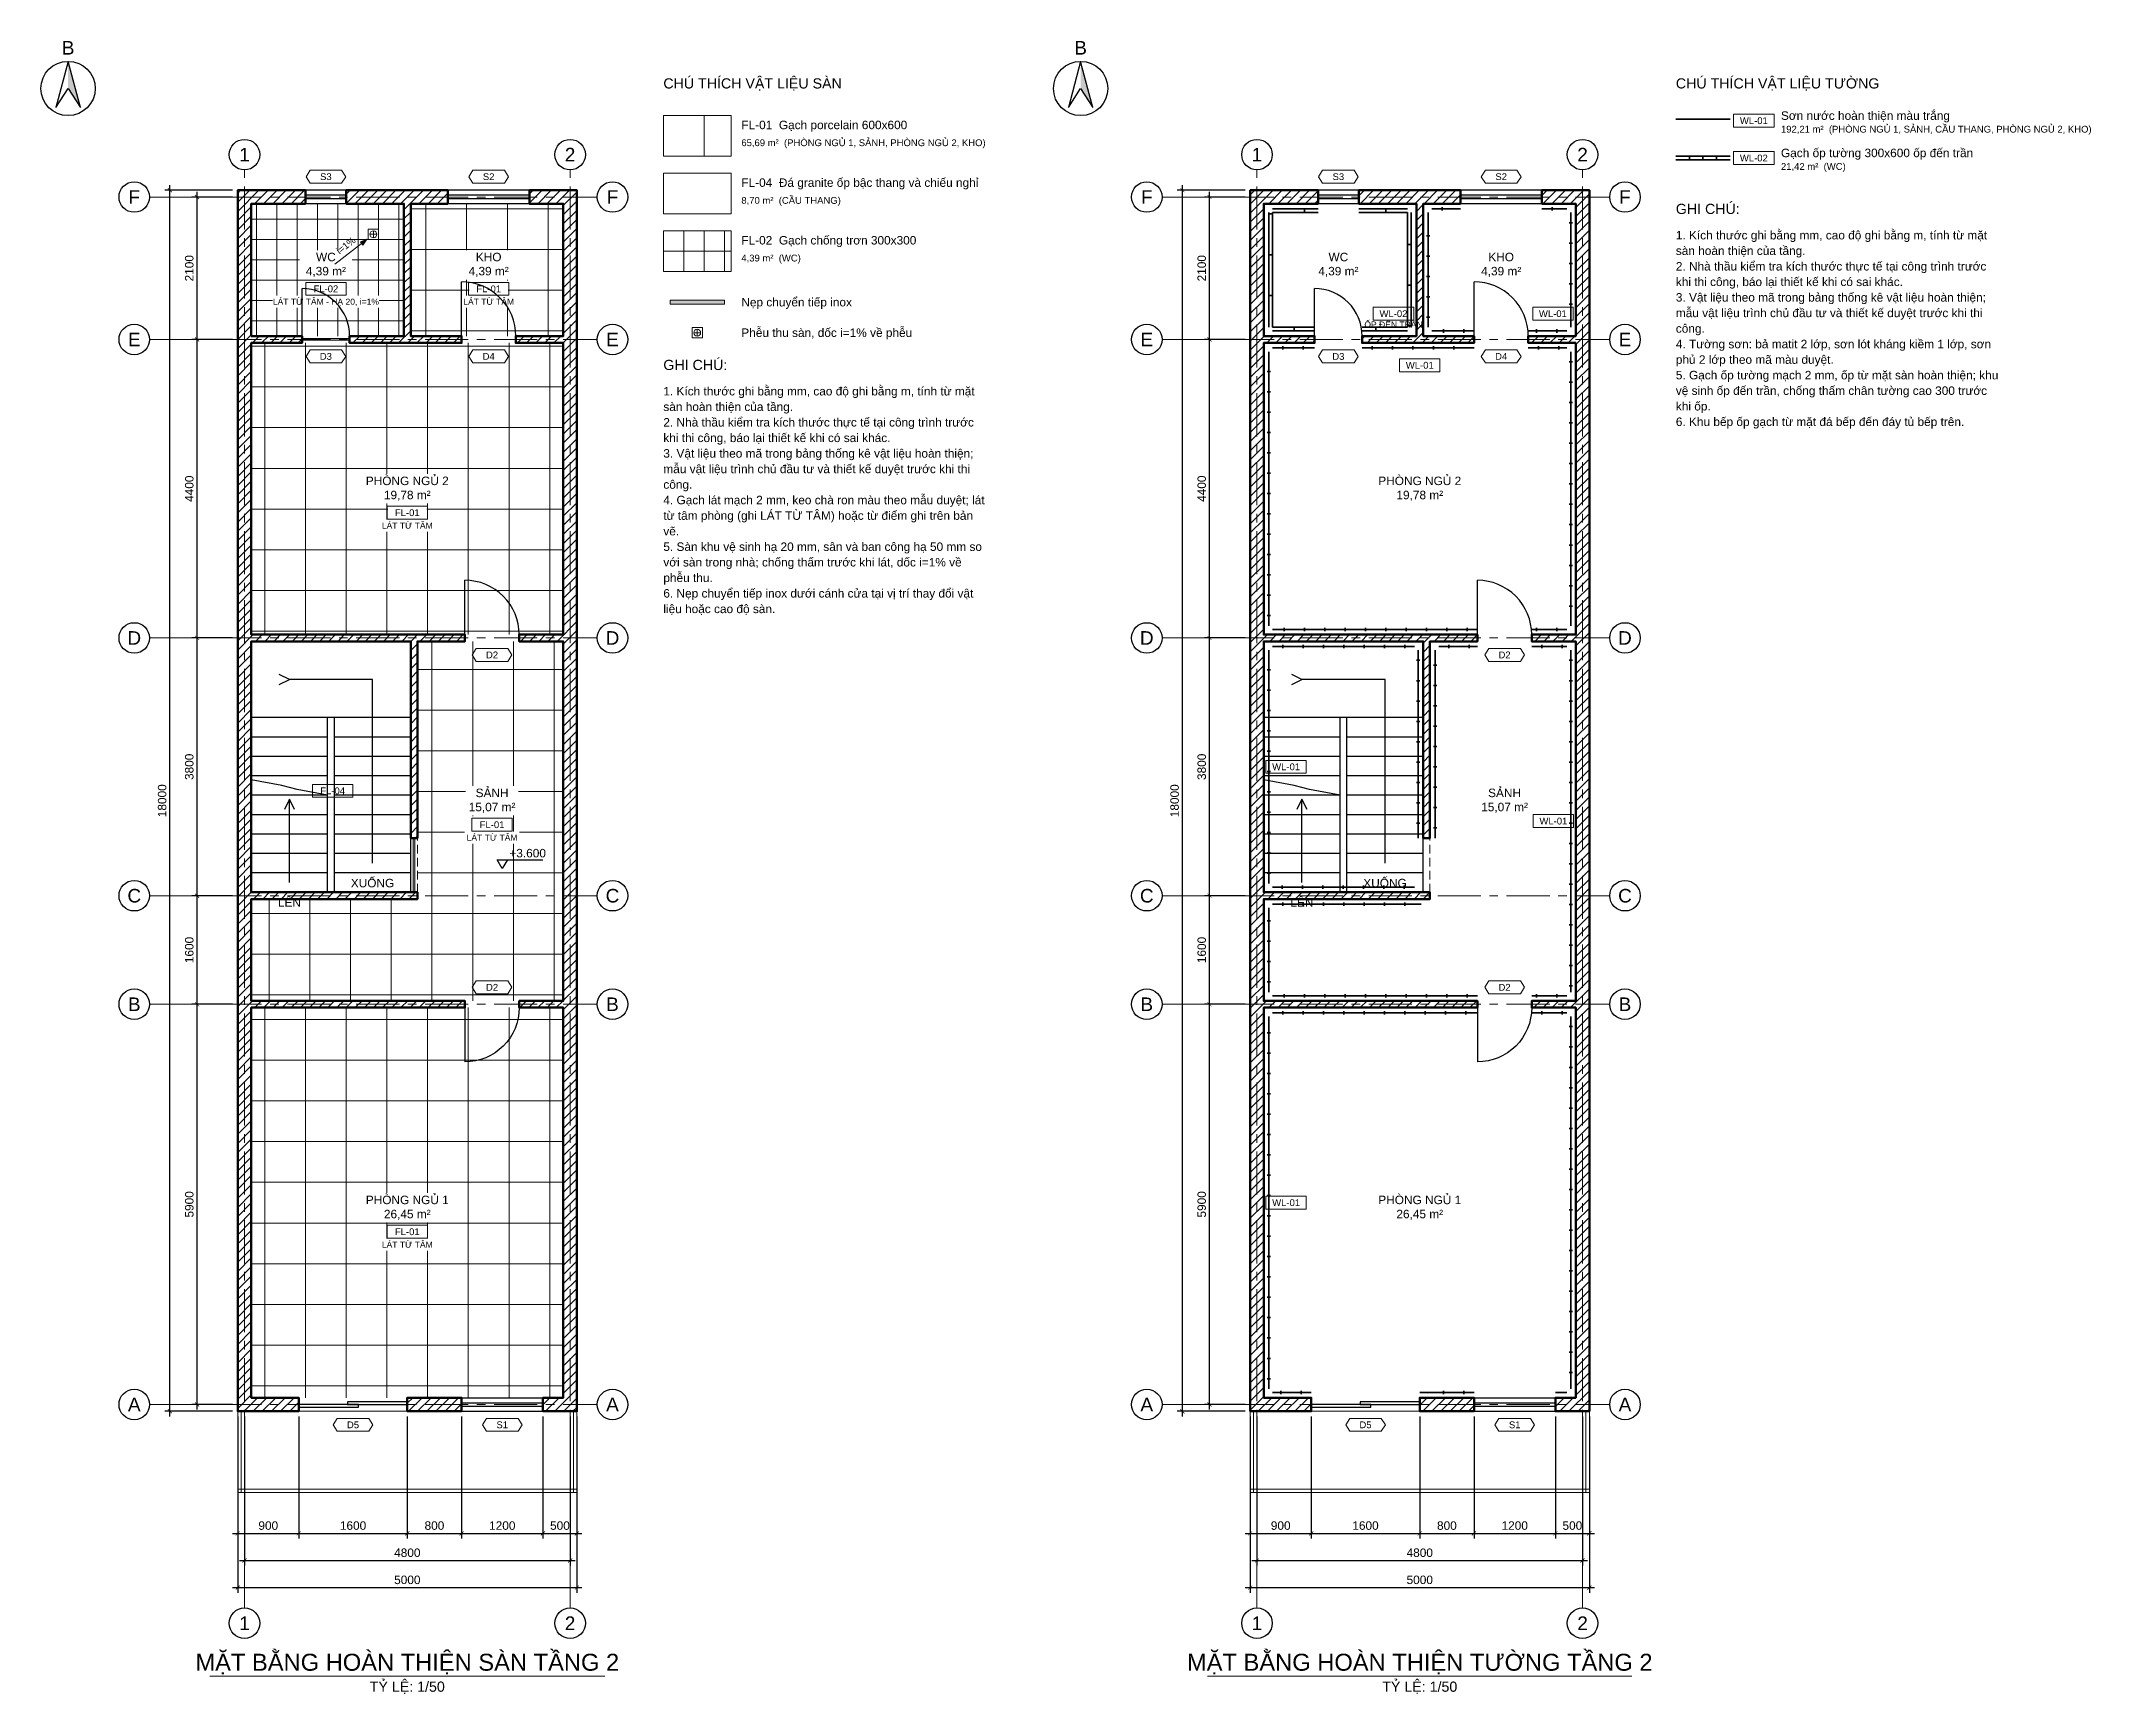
# Model space of a CAD drawing. Header units: millimetres. Extents: x -4035 to 243174, y -17931 to 20900.
# Drawn here: x 154072 to 184294, y -4168 to 20200 of the extents above; entities that cross this region are included whole.
import ezdxf
from ezdxf.enums import TextEntityAlignment as Align

# ---------------------------------------------------------------- set-up
doc = ezdxf.new("R2010")
doc.units = ezdxf.units.MM
doc.header["$LTSCALE"] = 40
doc.linetypes.add('CENTER', pattern=[50.8, 31.75, -6.35, 6.35, -6.35])
doc.linetypes.add('HIDDEN', pattern=[9.525, 6.35, -3.175])
for name, color, linetype, lineweight in [('A-ANNO-DIMS', 1, 'Continuous', 18), ('A-ANNO-NOTE', 7, 'Continuous', 18), ('A-ANNO-ROOM', 7, 'Continuous', 25), ('A-ANNO-SYMB', 7, 'Continuous', 25), ('A-ANNO-TEXT', 7, 'Continuous', 18), ('A-DOOR', 3, 'Continuous', 25), ('A-FLOR-FIXT', 5, 'Continuous', 18), ('A-FLOR-LEVL', 8, 'Continuous', 18), ('A-FLOR-PATT', 8, 'Continuous', 9), ('A-FLOR-STRS', 6, 'Continuous', 25), ('A-GLAZ', 4, 'Continuous', 25), ('A-OPEN', 8, 'HIDDEN', 18), ('A-WALL', 7, 'Continuous', 50), ('A-WALL-FNSH', 30, 'Continuous', 35), ('A-WALL-PATT', 8, 'Continuous', 9), ('S-GRID', 1, 'CENTER', 18), ('S-GRID-IDEN', 7, 'Continuous', 25)]:
    doc.layers.add(name, color=color, linetype=linetype, lineweight=lineweight)
doc.styles.add('MCP-ARIAL', font='arial.ttf')
doc.dimstyles.new('MCP-1-50', dxfattribs={"dimscale": 50, "dimtxt": 2.5, "dimasz": 1.2, "dimexe": 1.5, "dimexo": 1.5, "dimgap": 1, "dimtad": 1, "dimdec": 0, "dimdsep": 46, "dimtxsty": 'MCP-ARIAL', "dimblk": 'ARCHTICK', "dimblk1": 'ARCHTICK', "dimblk2": 'ARCHTICK', "dimcen": 0.09, "dimdle": 1.5, "dimclrd": 256, "dimclre": 256, "dimclrt": 256, "dimadec": 0, "dimazin": 0, "dimtfac": 1, "dimtdec": 4, "dimtix": 1, "dimtmove": 2, "dimatfit": 3, "dimfxl": 1, "dimtolj": 1, "dimtzin": 0, "dimarcsym": 0})

msp = doc.modelspace()

# ---------------------------------------------------------------- texts
at = {"layer": 'A-ANNO-NOTE', "style": 'MCP-ARIAL'}
for s, height, p in [('Sơn nước hoàn thiện màu trắng', 125, (179723.28, 19100)), ('192,21 m²  (PHÒNG NGỦ 1, SẢNH, CẦU THANG, PHÒNG NGỦ 2, KHO)', 100, (179723.28, 18900)), ('Gạch ốp tường 300x600 ốp đến trần', 125, (179723.28, 18550)), ('21,42 m²  (WC)', 100, (179723.28, 18350)), ('Nẹp chuyển tiếp inox', 125, (164396.51, 16350)), ('Phễu thu sàn, dốc i=1% về phễu', 125, (164396.51, 15900))]:
    msp.add_text(s, height=height, dxfattribs=at).set_placement(p, align=Align.MIDDLE_LEFT)
for s, height, p in [('65,69 m²  (PHÒNG NGỦ 1, SẢNH, PHÒNG NGỦ 2, KHO)', 100, (164396.51, 18650)), ('FL-01  Gạch porcelain 600x600', 125, (164396.51, 18900)), ('FL-04  Đá granite ốp bậc thang và chiếu nghỉ', 125, (164396.51, 18050)), ('8,70 m²  (CẦU THANG)', 100, (164396.51, 17800)), ('FL-02  Gạch chống trơn 300x300', 125, (164396.51, 17200)), ('4,39 m²  (WC)', 100, (164396.51, 16950))]:
    msp.add_text(s, height=height, dxfattribs=at).set_placement(p)
for s, p in [('LÁT TỪ TÂM - HẠ 20, i=1%', (158271.51, 16356.25)), ('LÁT TỪ TÂM', (160671.51, 16356.25)), ('ỐP ĐẾN TRẦN', (174010.78, 16020)), ('LÁT TỪ TÂM', (159471.51, 13056.25)), ('LÁT TỪ TÂM', (160721.51, 8456.25)), ('LÁT TỪ TÂM', (159471.51, 2456.25))]:
    msp.add_text(s, height=90, dxfattribs=at).set_placement(p, align=Align.MIDDLE_CENTER)
at = {"layer": 'A-ANNO-ROOM', "char_height": 125, "attachment_point": 5, "style": 'MCP-ARIAL'}
for s, insert in [('WC\\P4,39 m²', (158271.51, 16900)), ('KHO\\P4,39 m²', (160671.51, 16900)), ('WC\\P4,39 m²', (173198.284, 16900)), ('KHO\\P4,39 m²', (175598.284, 16900)), ('PHÒNG NGỦ 2\\P19,78 m²', (159471.51, 13600)), ('PHÒNG NGỦ 2\\P19,78 m²', (174398.284, 13600)), ('SẢNH\\P15,07 m²', (160721.51, 9000)), ('SẢNH\\P15,07 m²', (175648.284, 9000)), ('PHÒNG NGỦ 1\\P26,45 m²', (159471.51, 3000)), ('PHÒNG NGỦ 1\\P26,45 m²', (174398.284, 3000))]:
    msp.add_mtext(s, dxfattribs=dict(at, insert=insert))
at = {"layer": 'A-ANNO-TEXT', "style": 'MCP-ARIAL'}
for s, p in [('CHÚ THÍCH VẬT LIỆU SÀN', (163246.51, 19500)), ('CHÚ THÍCH VẬT LIỆU TƯỜNG', (178173.28, 19500)), ('GHI CHÚ:', (178173.28, 17650)), ('GHI CHÚ:', (163246.51, 15350))]:
    msp.add_text(s, height=150, dxfattribs=at).set_placement(p)
for s, p in [('XUỐNG', (158959.01, 7786.111111)), ('XUỐNG', (173885.784, 7786.111111)), ('LÊN', (157734.01, 7500)), ('LÊN', (172660.784, 7500))]:
    msp.add_text(s, height=125, dxfattribs=at).set_placement(p, align=Align.MIDDLE_CENTER)
for s, height, p in [('MẶT BẰNG HOÀN THIỆN SÀN TẦNG 2', 250, (159471.51, -3825)), ('MẶT BẰNG HOÀN THIỆN TƯỜNG TẦNG 2', 250, (174398.28, -3825)), ('TỶ LỆ: 1/50', 150, (159471.51, -4135)), ('TỶ LỆ: 1/50', 150, (174398.28, -4135))]:
    msp.add_text(s, height=height, dxfattribs=at).set_placement(p, align=Align.CENTER)
at = {"layer": 'A-ANNO-TEXT', "char_height": 125, "width": 4750, "attachment_point": 1, "line_spacing_factor": 1.1, "style": 'MCP-ARIAL'}
for s, insert in [('1. Kích thước ghi bằng mm, cao độ ghi bằng m, tính từ mặt sàn hoàn thiện của tầng.\\P2. Nhà thầu kiểm tra kích thước thực tế tại công trình trước khi thi công, báo lại thiết kế khi có sai khác.\\P3. Vật liệu theo mã trong bảng thống kê vật liệu hoàn thiện; mẫu vật liệu trình chủ đầu tư và thiết kế duyệt trước khi thi công.\\P4. Tường sơn: bả matit 2 lớp, sơn lót kháng kiềm 1 lớp, sơn phủ 2 lớp theo mã màu duyệt.\\P5. Gạch ốp tường mạch 2 mm, ốp từ mặt sàn hoàn thiện; khu vệ sinh ốp đến trần, chống thấm chân tường cao 300 trước khi ốp.\\P6. Khu bếp ốp gạch từ mặt đá bếp đến đáy tủ bếp trên.', (178173.28, 17400)), ('1. Kích thước ghi bằng mm, cao độ ghi bằng m, tính từ mặt sàn hoàn thiện của tầng.\\P2. Nhà thầu kiểm tra kích thước thực tế tại công trình trước khi thi công, báo lại thiết kế khi có sai khác.\\P3. Vật liệu theo mã trong bảng thống kê vật liệu hoàn thiện; mẫu vật liệu trình chủ đầu tư và thiết kế duyệt trước khi thi công.\\P4. Gạch lát mạch 2 mm, keo chà ron màu theo mẫu duyệt; lát từ tâm phòng (ghi LÁT TỪ TÂM) hoặc từ điểm ghi trên bản vẽ.\\P5. Sàn khu vệ sinh hạ 20 mm, sân và ban công hạ 50 mm so với sàn trong nhà; chống thấm trước khi lát, dốc i=1% về phễu thu.\\P6. Nẹp chuyển tiếp inox dưới cánh cửa tại vị trí thay đổi vật liệu hoặc cao độ sàn.', (163246.51, 15100))]:
    msp.add_mtext(s, dxfattribs=dict(at, insert=insert))

# ---------------------------------------------------------------- blocks, each defined once
blk = doc.blocks.new('MCP_CUA_LUA_1600_200')
for points in [[(0, 60), (880, 60), (880, 100), (0, 100)], [(720, 100), (1600, 100), (1600, 140), (720, 140)]]:
    blk.add_lwpolyline(points, close=True)
at = {"style": 'MCP-ARIAL', "flags": 1}
for tag, p in [('MA', (800, -100)), ('LOAI', (800, -220)), ('RONG', (800, -340))]:
    blk.add_attdef(tag, p, '', height=80, dxfattribs=at)
blk = doc.blocks.new('MCP_THE_LG_3')
blk.add_lwpolyline([(-5.85, 0), (-4.65, 1.9), (4.65, 1.9), (5.85, 0), (4.65, -1.9), (-4.65, -1.9)], close=True)
at = {"style": 'MCP-ARIAL'}
blk.add_attdef('MA', text='', height=2, dxfattribs=at).set_placement((0, 0), align=Align.MIDDLE_CENTER)
blk = doc.blocks.new('MCP_CUA_SO_1200_200')
for p, q in [((0, 200), (1200, 200)), ((0, 125), (1200, 125)), ((0, 75), (1200, 75)), ((0, 0), (1200, 0))]:
    blk.add_line(p, q)
at = {"style": 'MCP-ARIAL', "flags": 1}
for tag, p in [('MA', (600, -100)), ('LOAI', (600, -220)), ('RONG', (600, -340))]:
    blk.add_attdef(tag, p, '', height=80, dxfattribs=at)
blk = doc.blocks.new('MCP_CUA_DI_800')
blk.add_line((0, 0), (0, 800))
blk.add_arc((0, 0), 800, 359.9964, 90.0036)
at = {"style": 'MCP-ARIAL', "flags": 1}
for tag, p in [('MA', (400, -100)), ('LOAI', (400, -220)), ('RONG', (400, -340))]:
    blk.add_attdef(tag, p, '', height=80, dxfattribs=at)
blk = doc.blocks.new('MCP_CUA_DI_700')
blk.add_line((0, 0), (0, 700))
blk.add_arc((0, 0), 700, 359.9929, 90.0071)
at = {"style": 'MCP-ARIAL', "flags": 1}
for tag, p in [('MA', (350, -100)), ('LOAI', (350, -220)), ('RONG', (350, -340))]:
    blk.add_attdef(tag, p, '', height=80, dxfattribs=at)
blk = doc.blocks.new('MCP_CUA_SO_600_200')
for p, q in [((0, 200), (600, 200)), ((0, 125), (600, 125)), ((0, 75), (600, 75)), ((0, 0), (600, 0))]:
    blk.add_line(p, q)
at = {"style": 'MCP-ARIAL', "flags": 1}
for tag, p in [('MA', (300, -100)), ('LOAI', (300, -220)), ('RONG', (300, -340))]:
    blk.add_attdef(tag, p, '', height=80, dxfattribs=at)
blk = doc.blocks.new('_ArchTick')
at = {"color": 0, "linetype": 'ByBlock', "const_width": 0.15}
blk.add_lwpolyline([(-0.5, -0.5), (0.5, 0.5)], dxfattribs=at)
blk = doc.blocks.new('*D141')
at = {"layer": 'A-ANNO-DIMS', "lineweight": -2, "transparency": 16777216}
for p, q in [((156972, -75), (156972, -1875)), ((157872, -75), (157872, -1875)), ((156897, -1800), (157947, -1800))]:
    blk.add_line(p, q, dxfattribs=at)
at = {"layer": 'Defpoints', "color": 0, "transparency": 16777216}
for p in [(156972, 0), (157872, 0), (157872, -1800)]:
    blk.add_point(p, dxfattribs=at)
at = {"layer": 'A-ANNO-DIMS', "lineweight": -2, "transparency": 16777216, "xscale": 60, "yscale": 60, "zscale": 60, "rotation": 180}
blk.add_blockref('_ArchTick', (156972, -1800), dxfattribs=at)
at = {"layer": 'A-ANNO-DIMS', "lineweight": -2, "transparency": 16777216, "xscale": 60, "yscale": 60, "zscale": 60}
blk.add_blockref('_ArchTick', (157872, -1800), dxfattribs=at)
at = {"layer": 'A-ANNO-DIMS', "transparency": 16777216, "insert": (157422, -1686), "char_height": 125, "attachment_point": 5, "style": 'MCP-ARIAL'}
blk.add_mtext('\\A1;900', dxfattribs=at)
blk = doc.blocks.new('*D142')
at = {"layer": 'A-ANNO-DIMS', "lineweight": -2, "transparency": 16777216}
for p, q in [((157872, -75), (157872, -1875)), ((159472, -75), (159472, -1875)), ((157797, -1800), (159547, -1800))]:
    blk.add_line(p, q, dxfattribs=at)
at = {"layer": 'Defpoints', "color": 0, "transparency": 16777216}
for p in [(157872, 0), (159472, 0), (159472, -1800)]:
    blk.add_point(p, dxfattribs=at)
at = {"layer": 'A-ANNO-DIMS', "lineweight": -2, "transparency": 16777216, "xscale": 60, "yscale": 60, "zscale": 60, "rotation": 180}
blk.add_blockref('_ArchTick', (157872, -1800), dxfattribs=at)
at = {"layer": 'A-ANNO-DIMS', "lineweight": -2, "transparency": 16777216, "xscale": 60, "yscale": 60, "zscale": 60}
blk.add_blockref('_ArchTick', (159472, -1800), dxfattribs=at)
at = {"layer": 'A-ANNO-DIMS', "transparency": 16777216, "insert": (158672, -1686), "char_height": 125, "attachment_point": 5, "style": 'MCP-ARIAL'}
blk.add_mtext('\\A1;1600', dxfattribs=at)
blk = doc.blocks.new('*D143')
at = {"layer": 'A-ANNO-DIMS', "lineweight": -2, "transparency": 16777216}
for p, q in [((159472, -75), (159472, -1875)), ((160272, -75), (160272, -1875)), ((159397, -1800), (160347, -1800))]:
    blk.add_line(p, q, dxfattribs=at)
at = {"layer": 'Defpoints', "color": 0, "transparency": 16777216}
for p in [(159472, 0), (160272, 0), (160272, -1800)]:
    blk.add_point(p, dxfattribs=at)
at = {"layer": 'A-ANNO-DIMS', "lineweight": -2, "transparency": 16777216, "xscale": 60, "yscale": 60, "zscale": 60, "rotation": 180}
blk.add_blockref('_ArchTick', (159472, -1800), dxfattribs=at)
at = {"layer": 'A-ANNO-DIMS', "lineweight": -2, "transparency": 16777216, "xscale": 60, "yscale": 60, "zscale": 60}
blk.add_blockref('_ArchTick', (160272, -1800), dxfattribs=at)
at = {"layer": 'A-ANNO-DIMS', "transparency": 16777216, "insert": (159872, -1686), "char_height": 125, "attachment_point": 5, "style": 'MCP-ARIAL'}
blk.add_mtext('\\A1;800', dxfattribs=at)
blk = doc.blocks.new('*D144')
at = {"layer": 'A-ANNO-DIMS', "lineweight": -2, "transparency": 16777216}
for p, q in [((160272, -75), (160272, -1875)), ((161472, -75), (161472, -1875)), ((160197, -1800), (161547, -1800))]:
    blk.add_line(p, q, dxfattribs=at)
at = {"layer": 'Defpoints', "color": 0, "transparency": 16777216}
for p in [(160272, 0), (161472, 0), (161472, -1800)]:
    blk.add_point(p, dxfattribs=at)
at = {"layer": 'A-ANNO-DIMS', "lineweight": -2, "transparency": 16777216, "xscale": 60, "yscale": 60, "zscale": 60, "rotation": 180}
blk.add_blockref('_ArchTick', (160272, -1800), dxfattribs=at)
at = {"layer": 'A-ANNO-DIMS', "lineweight": -2, "transparency": 16777216, "xscale": 60, "yscale": 60, "zscale": 60}
blk.add_blockref('_ArchTick', (161472, -1800), dxfattribs=at)
at = {"layer": 'A-ANNO-DIMS', "transparency": 16777216, "insert": (160872, -1686), "char_height": 125, "attachment_point": 5, "style": 'MCP-ARIAL'}
blk.add_mtext('\\A1;1200', dxfattribs=at)
blk = doc.blocks.new('*D145')
at = {"layer": 'A-ANNO-DIMS', "lineweight": -2, "transparency": 16777216}
for p, q in [((161472, -75), (161472, -1875)), ((161972, -75), (161972, -1875)), ((161397, -1800), (162047, -1800))]:
    blk.add_line(p, q, dxfattribs=at)
at = {"layer": 'Defpoints', "color": 0, "transparency": 16777216}
for p in [(161472, 0), (161972, 0), (161972, -1800)]:
    blk.add_point(p, dxfattribs=at)
at = {"layer": 'A-ANNO-DIMS', "lineweight": -2, "transparency": 16777216, "xscale": 60, "yscale": 60, "zscale": 60, "rotation": 180}
blk.add_blockref('_ArchTick', (161472, -1800), dxfattribs=at)
at = {"layer": 'A-ANNO-DIMS', "lineweight": -2, "transparency": 16777216, "xscale": 60, "yscale": 60, "zscale": 60}
blk.add_blockref('_ArchTick', (161972, -1800), dxfattribs=at)
at = {"layer": 'A-ANNO-DIMS', "transparency": 16777216, "insert": (161722, -1686), "char_height": 125, "attachment_point": 5, "style": 'MCP-ARIAL'}
blk.add_mtext('\\A1;500', dxfattribs=at)
blk = doc.blocks.new('*D146')
at = {"layer": 'A-ANNO-DIMS', "lineweight": -2, "transparency": 16777216}
for p, q in [((157072, -75), (157072, -2275)), ((161872, -75), (161872, -2275)), ((156997, -2200), (161947, -2200))]:
    blk.add_line(p, q, dxfattribs=at)
at = {"layer": 'Defpoints', "color": 0, "transparency": 16777216}
for p in [(157072, 0), (161872, 0), (161872, -2200)]:
    blk.add_point(p, dxfattribs=at)
at = {"layer": 'A-ANNO-DIMS', "lineweight": -2, "transparency": 16777216, "xscale": 60, "yscale": 60, "zscale": 60, "rotation": 180}
blk.add_blockref('_ArchTick', (157072, -2200), dxfattribs=at)
at = {"layer": 'A-ANNO-DIMS', "lineweight": -2, "transparency": 16777216, "xscale": 60, "yscale": 60, "zscale": 60}
blk.add_blockref('_ArchTick', (161872, -2200), dxfattribs=at)
at = {"layer": 'A-ANNO-DIMS', "transparency": 16777216, "insert": (159472, -2086), "char_height": 125, "attachment_point": 5, "style": 'MCP-ARIAL'}
blk.add_mtext('\\A1;4800', dxfattribs=at)
blk = doc.blocks.new('*D147')
at = {"layer": 'A-ANNO-DIMS', "lineweight": -2, "transparency": 16777216}
for p, q in [((156972, -75), (156972, -2675)), ((161972, -75), (161972, -2675)), ((156897, -2600), (162047, -2600))]:
    blk.add_line(p, q, dxfattribs=at)
at = {"layer": 'Defpoints', "color": 0, "transparency": 16777216}
for p in [(156972, 0), (161972, 0), (161972, -2600)]:
    blk.add_point(p, dxfattribs=at)
at = {"layer": 'A-ANNO-DIMS', "lineweight": -2, "transparency": 16777216, "xscale": 60, "yscale": 60, "zscale": 60, "rotation": 180}
blk.add_blockref('_ArchTick', (156972, -2600), dxfattribs=at)
at = {"layer": 'A-ANNO-DIMS', "lineweight": -2, "transparency": 16777216, "xscale": 60, "yscale": 60, "zscale": 60}
blk.add_blockref('_ArchTick', (161972, -2600), dxfattribs=at)
at = {"layer": 'A-ANNO-DIMS', "transparency": 16777216, "insert": (159472, -2486), "char_height": 125, "attachment_point": 5, "style": 'MCP-ARIAL'}
blk.add_mtext('\\A1;5000', dxfattribs=at)
blk = doc.blocks.new('*D148')
at = {"layer": 'A-ANNO-DIMS', "lineweight": -2, "transparency": 16777216}
for p, q in [((156372, 25), (156372, 6075)), ((156897, 6000), (156297, 6000)), ((156897, 100), (156297, 100))]:
    blk.add_line(p, q, dxfattribs=at)
at = {"layer": 'Defpoints', "color": 0, "transparency": 16777216}
for p in [(156372, 6000), (156972, 6000), (156972, 100)]:
    blk.add_point(p, dxfattribs=at)
at = {"layer": 'A-ANNO-DIMS', "lineweight": -2, "transparency": 16777216, "xscale": 60, "yscale": 60, "zscale": 60}
for p, rotation in [((156372, 6000), 90), ((156372, 100), 270)]:
    blk.add_blockref('_ArchTick', p, dxfattribs=dict(at, rotation=rotation))
at = {"layer": 'A-ANNO-DIMS', "transparency": 16777216, "insert": (156258, 3050), "char_height": 125, "attachment_point": 5, "rotation": 90, "style": 'MCP-ARIAL'}
blk.add_mtext('\\A1;5900', dxfattribs=at)
blk = doc.blocks.new('*D149')
at = {"layer": 'A-ANNO-DIMS', "lineweight": -2, "transparency": 16777216}
for p, q in [((156897, 7600), (156297, 7600)), ((156372, 5925), (156372, 7675)), ((156897, 6000), (156297, 6000))]:
    blk.add_line(p, q, dxfattribs=at)
at = {"layer": 'Defpoints', "color": 0, "transparency": 16777216}
for p in [(156372, 7600), (156972, 7600), (156972, 6000)]:
    blk.add_point(p, dxfattribs=at)
at = {"layer": 'A-ANNO-DIMS', "lineweight": -2, "transparency": 16777216, "xscale": 60, "yscale": 60, "zscale": 60}
for p, rotation in [((156372, 7600), 90), ((156372, 6000), 270)]:
    blk.add_blockref('_ArchTick', p, dxfattribs=dict(at, rotation=rotation))
at = {"layer": 'A-ANNO-DIMS', "transparency": 16777216, "insert": (156258, 6800), "char_height": 125, "attachment_point": 5, "rotation": 90, "style": 'MCP-ARIAL'}
blk.add_mtext('\\A1;1600', dxfattribs=at)
blk = doc.blocks.new('*D150')
at = {"layer": 'A-ANNO-DIMS', "lineweight": -2, "transparency": 16777216}
for p, q in [((156897, 11400), (156297, 11400)), ((156372, 7525), (156372, 11475)), ((156897, 7600), (156297, 7600))]:
    blk.add_line(p, q, dxfattribs=at)
at = {"layer": 'Defpoints', "color": 0, "transparency": 16777216}
for p in [(156372, 11400), (156972, 11400), (156972, 7600)]:
    blk.add_point(p, dxfattribs=at)
at = {"layer": 'A-ANNO-DIMS', "lineweight": -2, "transparency": 16777216, "xscale": 60, "yscale": 60, "zscale": 60}
for p, rotation in [((156372, 11400), 90), ((156372, 7600), 270)]:
    blk.add_blockref('_ArchTick', p, dxfattribs=dict(at, rotation=rotation))
at = {"layer": 'A-ANNO-DIMS', "transparency": 16777216, "insert": (156258, 9500), "char_height": 125, "attachment_point": 5, "rotation": 90, "style": 'MCP-ARIAL'}
blk.add_mtext('\\A1;3800', dxfattribs=at)
blk = doc.blocks.new('*D151')
at = {"layer": 'A-ANNO-DIMS', "lineweight": -2, "transparency": 16777216}
for p, q in [((156897, 15800), (156297, 15800)), ((156372, 11325), (156372, 15875)), ((156897, 11400), (156297, 11400))]:
    blk.add_line(p, q, dxfattribs=at)
at = {"layer": 'Defpoints', "color": 0, "transparency": 16777216}
for p in [(156372, 15800), (156972, 15800), (156972, 11400)]:
    blk.add_point(p, dxfattribs=at)
at = {"layer": 'A-ANNO-DIMS', "lineweight": -2, "transparency": 16777216, "xscale": 60, "yscale": 60, "zscale": 60}
for p, rotation in [((156372, 15800), 90), ((156372, 11400), 270)]:
    blk.add_blockref('_ArchTick', p, dxfattribs=dict(at, rotation=rotation))
at = {"layer": 'A-ANNO-DIMS', "transparency": 16777216, "insert": (156258, 13600), "char_height": 125, "attachment_point": 5, "rotation": 90, "style": 'MCP-ARIAL'}
blk.add_mtext('\\A1;4400', dxfattribs=at)
blk = doc.blocks.new('*D152')
at = {"layer": 'A-ANNO-DIMS', "lineweight": -2, "transparency": 16777216}
for p, q in [((156897, 17900), (156297, 17900)), ((156372, 15725), (156372, 17975)), ((156897, 15800), (156297, 15800))]:
    blk.add_line(p, q, dxfattribs=at)
at = {"layer": 'Defpoints', "color": 0, "transparency": 16777216}
for p in [(156372, 17900), (156972, 17900), (156972, 15800)]:
    blk.add_point(p, dxfattribs=at)
at = {"layer": 'A-ANNO-DIMS', "lineweight": -2, "transparency": 16777216, "xscale": 60, "yscale": 60, "zscale": 60}
for p, rotation in [((156372, 17900), 90), ((156372, 15800), 270)]:
    blk.add_blockref('_ArchTick', p, dxfattribs=dict(at, rotation=rotation))
at = {"layer": 'A-ANNO-DIMS', "transparency": 16777216, "insert": (156258, 16850), "char_height": 125, "attachment_point": 5, "rotation": 90, "style": 'MCP-ARIAL'}
blk.add_mtext('\\A1;2100', dxfattribs=at)
blk = doc.blocks.new('*D153')
at = {"layer": 'A-ANNO-DIMS', "lineweight": -2, "transparency": 16777216}
for p, q in [((156897, 18000), (155897, 18000)), ((155972, -75), (155972, 18075)), ((156897, 0), (155897, 0))]:
    blk.add_line(p, q, dxfattribs=at)
at = {"layer": 'Defpoints', "color": 0, "transparency": 16777216}
for p in [(155972, 18000), (156972, 18000), (156972, 0)]:
    blk.add_point(p, dxfattribs=at)
at = {"layer": 'A-ANNO-DIMS', "lineweight": -2, "transparency": 16777216, "xscale": 60, "yscale": 60, "zscale": 60}
for p, rotation in [((155972, 18000), 90), ((155972, 0), 270)]:
    blk.add_blockref('_ArchTick', p, dxfattribs=dict(at, rotation=rotation))
at = {"layer": 'A-ANNO-DIMS', "transparency": 16777216, "insert": (155858, 9000), "char_height": 125, "attachment_point": 5, "rotation": 90, "style": 'MCP-ARIAL'}
blk.add_mtext('\\A1;18000', dxfattribs=at)
blk = doc.blocks.new('MCP_TRUC')
blk.add_circle((0, 0), 4.5)
at = {"style": 'MCP-ARIAL'}
blk.add_attdef('SO', text='', height=4, dxfattribs=at).set_placement((0, 0), align=Align.MIDDLE_CENTER)
blk = doc.blocks.new('MCP_COTE')
blk.add_line((-1.5, 2.55), (12, 2.55))
blk.add_lwpolyline([(0, 0), (-1.5, 2.55), (1.5, 2.55)], close=True)
at = {"style": 'MCP-ARIAL'}
blk.add_attdef('COTE', (2.1, 3.3), '', height=2.5, dxfattribs=at)
blk = doc.blocks.new('MCP_HUONG_BAC')
blk.add_hatch(color=256).paths.add_polyline_path([(0, 8), (0, 0), (3.6, -5.6)], flags=16)
blk.add_lwpolyline([(0, 8), (-3.6, -5.6), (0, 0), (3.6, -5.6)], close=True)
blk.add_circle((0, 0), 8)
at = {"style": 'MCP-ARIAL'}
blk.add_attdef('KY_HIEU', text='', height=4, dxfattribs=at).set_placement((0, 12), align=Align.MIDDLE_CENTER)
blk = doc.blocks.new('MCP_THE_5')
blk.add_lwpolyline([(-5.95, -1.9), (5.95, -1.9), (5.95, 1.9), (-5.95, 1.9)], close=True)
at = {"style": 'MCP-ARIAL'}
blk.add_attdef('MA', text='', height=2, dxfattribs=at).set_placement((0, 0), align=Align.MIDDLE_CENTER)
blk = doc.blocks.new('MCP_PHEU_THU')
for p, q in [((-50, 0), (50, 0)), ((0, -50), (0, 50))]:
    blk.add_line(p, q)
blk.add_lwpolyline([(-75, -75), (75, -75), (75, 75), (-75, 75)], close=True)
blk.add_circle((0, 0), 50)
at = {"style": 'MCP-ARIAL', "flags": 1}
blk.add_attdef('MA', text='', height=40, dxfattribs=at).set_placement((0, -110), align=Align.MIDDLE_CENTER)
blk = doc.blocks.new('MCP_DOC')
blk.add_hatch(color=256).paths.add_polyline_path([(12, 0), (10, 0.6), (10, -0.6)], flags=16)
blk.add_line((0, 0), (10.5, 0))
blk.add_lwpolyline([(12, 0), (10, 0.6), (10, -0.6)], close=True)
at = {"style": 'MCP-ARIAL'}
blk.add_attdef('I', text='', height=2, dxfattribs=at).set_placement((6, 1.4), align=Align.CENTER)
blk = doc.blocks.new('*D154')
at = {"layer": 'A-ANNO-DIMS', "lineweight": -2, "transparency": 16777216}
for p, q in [((171898, -75), (171898, -1875)), ((172798, -75), (172798, -1875)), ((171823, -1800), (172873, -1800))]:
    blk.add_line(p, q, dxfattribs=at)
at = {"layer": 'Defpoints', "color": 0, "transparency": 16777216}
for p in [(171898, 0), (172798, 0), (172798, -1800)]:
    blk.add_point(p, dxfattribs=at)
at = {"layer": 'A-ANNO-DIMS', "lineweight": -2, "transparency": 16777216, "xscale": 60, "yscale": 60, "zscale": 60, "rotation": 180}
blk.add_blockref('_ArchTick', (171898, -1800), dxfattribs=at)
at = {"layer": 'A-ANNO-DIMS', "lineweight": -2, "transparency": 16777216, "xscale": 60, "yscale": 60, "zscale": 60}
blk.add_blockref('_ArchTick', (172798, -1800), dxfattribs=at)
at = {"layer": 'A-ANNO-DIMS', "transparency": 16777216, "insert": (172348, -1686), "char_height": 125, "attachment_point": 5, "style": 'MCP-ARIAL'}
blk.add_mtext('\\A1;900', dxfattribs=at)
blk = doc.blocks.new('*D155')
at = {"layer": 'A-ANNO-DIMS', "lineweight": -2, "transparency": 16777216}
for p, q in [((172798, -75), (172798, -1875)), ((174398, -75), (174398, -1875)), ((172723, -1800), (174473, -1800))]:
    blk.add_line(p, q, dxfattribs=at)
at = {"layer": 'Defpoints', "color": 0, "transparency": 16777216}
for p in [(172798, 0), (174398, 0), (174398, -1800)]:
    blk.add_point(p, dxfattribs=at)
at = {"layer": 'A-ANNO-DIMS', "lineweight": -2, "transparency": 16777216, "xscale": 60, "yscale": 60, "zscale": 60, "rotation": 180}
blk.add_blockref('_ArchTick', (172798, -1800), dxfattribs=at)
at = {"layer": 'A-ANNO-DIMS', "lineweight": -2, "transparency": 16777216, "xscale": 60, "yscale": 60, "zscale": 60}
blk.add_blockref('_ArchTick', (174398, -1800), dxfattribs=at)
at = {"layer": 'A-ANNO-DIMS', "transparency": 16777216, "insert": (173598, -1686), "char_height": 125, "attachment_point": 5, "style": 'MCP-ARIAL'}
blk.add_mtext('\\A1;1600', dxfattribs=at)
blk = doc.blocks.new('*D156')
at = {"layer": 'A-ANNO-DIMS', "lineweight": -2, "transparency": 16777216}
for p, q in [((174398, -75), (174398, -1875)), ((175198, -75), (175198, -1875)), ((174323, -1800), (175273, -1800))]:
    blk.add_line(p, q, dxfattribs=at)
at = {"layer": 'Defpoints', "color": 0, "transparency": 16777216}
for p in [(174398, 0), (175198, 0), (175198, -1800)]:
    blk.add_point(p, dxfattribs=at)
at = {"layer": 'A-ANNO-DIMS', "lineweight": -2, "transparency": 16777216, "xscale": 60, "yscale": 60, "zscale": 60, "rotation": 180}
blk.add_blockref('_ArchTick', (174398, -1800), dxfattribs=at)
at = {"layer": 'A-ANNO-DIMS', "lineweight": -2, "transparency": 16777216, "xscale": 60, "yscale": 60, "zscale": 60}
blk.add_blockref('_ArchTick', (175198, -1800), dxfattribs=at)
at = {"layer": 'A-ANNO-DIMS', "transparency": 16777216, "insert": (174798, -1686), "char_height": 125, "attachment_point": 5, "style": 'MCP-ARIAL'}
blk.add_mtext('\\A1;800', dxfattribs=at)
blk = doc.blocks.new('*D157')
at = {"layer": 'A-ANNO-DIMS', "lineweight": -2, "transparency": 16777216}
for p, q in [((175198, -75), (175198, -1875)), ((176398, -75), (176398, -1875)), ((175123, -1800), (176473, -1800))]:
    blk.add_line(p, q, dxfattribs=at)
at = {"layer": 'Defpoints', "color": 0, "transparency": 16777216}
for p in [(175198, 0), (176398, 0), (176398, -1800)]:
    blk.add_point(p, dxfattribs=at)
at = {"layer": 'A-ANNO-DIMS', "lineweight": -2, "transparency": 16777216, "xscale": 60, "yscale": 60, "zscale": 60, "rotation": 180}
blk.add_blockref('_ArchTick', (175198, -1800), dxfattribs=at)
at = {"layer": 'A-ANNO-DIMS', "lineweight": -2, "transparency": 16777216, "xscale": 60, "yscale": 60, "zscale": 60}
blk.add_blockref('_ArchTick', (176398, -1800), dxfattribs=at)
at = {"layer": 'A-ANNO-DIMS', "transparency": 16777216, "insert": (175798, -1686), "char_height": 125, "attachment_point": 5, "style": 'MCP-ARIAL'}
blk.add_mtext('\\A1;1200', dxfattribs=at)
blk = doc.blocks.new('*D158')
at = {"layer": 'A-ANNO-DIMS', "lineweight": -2, "transparency": 16777216}
for p, q in [((176398, -75), (176398, -1875)), ((176898, -75), (176898, -1875)), ((176323, -1800), (176973, -1800))]:
    blk.add_line(p, q, dxfattribs=at)
at = {"layer": 'Defpoints', "color": 0, "transparency": 16777216}
for p in [(176398, 0), (176898, 0), (176898, -1800)]:
    blk.add_point(p, dxfattribs=at)
at = {"layer": 'A-ANNO-DIMS', "lineweight": -2, "transparency": 16777216, "xscale": 60, "yscale": 60, "zscale": 60, "rotation": 180}
blk.add_blockref('_ArchTick', (176398, -1800), dxfattribs=at)
at = {"layer": 'A-ANNO-DIMS', "lineweight": -2, "transparency": 16777216, "xscale": 60, "yscale": 60, "zscale": 60}
blk.add_blockref('_ArchTick', (176898, -1800), dxfattribs=at)
at = {"layer": 'A-ANNO-DIMS', "transparency": 16777216, "insert": (176648, -1686), "char_height": 125, "attachment_point": 5, "style": 'MCP-ARIAL'}
blk.add_mtext('\\A1;500', dxfattribs=at)
blk = doc.blocks.new('*D159')
at = {"layer": 'A-ANNO-DIMS', "lineweight": -2, "transparency": 16777216}
for p, q in [((171998, -75), (171998, -2275)), ((176798, -75), (176798, -2275)), ((171923, -2200), (176873, -2200))]:
    blk.add_line(p, q, dxfattribs=at)
at = {"layer": 'Defpoints', "color": 0, "transparency": 16777216}
for p in [(171998, 0), (176798, 0), (176798, -2200)]:
    blk.add_point(p, dxfattribs=at)
at = {"layer": 'A-ANNO-DIMS', "lineweight": -2, "transparency": 16777216, "xscale": 60, "yscale": 60, "zscale": 60, "rotation": 180}
blk.add_blockref('_ArchTick', (171998, -2200), dxfattribs=at)
at = {"layer": 'A-ANNO-DIMS', "lineweight": -2, "transparency": 16777216, "xscale": 60, "yscale": 60, "zscale": 60}
blk.add_blockref('_ArchTick', (176798, -2200), dxfattribs=at)
at = {"layer": 'A-ANNO-DIMS', "transparency": 16777216, "insert": (174398, -2086), "char_height": 125, "attachment_point": 5, "style": 'MCP-ARIAL'}
blk.add_mtext('\\A1;4800', dxfattribs=at)
blk = doc.blocks.new('*D160')
at = {"layer": 'A-ANNO-DIMS', "lineweight": -2, "transparency": 16777216}
for p, q in [((171898, -75), (171898, -2675)), ((176898, -75), (176898, -2675)), ((171823, -2600), (176973, -2600))]:
    blk.add_line(p, q, dxfattribs=at)
at = {"layer": 'Defpoints', "color": 0, "transparency": 16777216}
for p in [(171898, 0), (176898, 0), (176898, -2600)]:
    blk.add_point(p, dxfattribs=at)
at = {"layer": 'A-ANNO-DIMS', "lineweight": -2, "transparency": 16777216, "xscale": 60, "yscale": 60, "zscale": 60, "rotation": 180}
blk.add_blockref('_ArchTick', (171898, -2600), dxfattribs=at)
at = {"layer": 'A-ANNO-DIMS', "lineweight": -2, "transparency": 16777216, "xscale": 60, "yscale": 60, "zscale": 60}
blk.add_blockref('_ArchTick', (176898, -2600), dxfattribs=at)
at = {"layer": 'A-ANNO-DIMS', "transparency": 16777216, "insert": (174398, -2486), "char_height": 125, "attachment_point": 5, "style": 'MCP-ARIAL'}
blk.add_mtext('\\A1;5000', dxfattribs=at)
blk = doc.blocks.new('*D161')
at = {"layer": 'A-ANNO-DIMS', "lineweight": -2, "transparency": 16777216}
for p, q in [((171298, 25), (171298, 6075)), ((171823, 6000), (171223, 6000)), ((171823, 100), (171223, 100))]:
    blk.add_line(p, q, dxfattribs=at)
at = {"layer": 'Defpoints', "color": 0, "transparency": 16777216}
for p in [(171298, 6000), (171898, 6000), (171898, 100)]:
    blk.add_point(p, dxfattribs=at)
at = {"layer": 'A-ANNO-DIMS', "lineweight": -2, "transparency": 16777216, "xscale": 60, "yscale": 60, "zscale": 60}
for p, rotation in [((171298, 6000), 90), ((171298, 100), 270)]:
    blk.add_blockref('_ArchTick', p, dxfattribs=dict(at, rotation=rotation))
at = {"layer": 'A-ANNO-DIMS', "transparency": 16777216, "insert": (171184, 3050), "char_height": 125, "attachment_point": 5, "rotation": 90, "style": 'MCP-ARIAL'}
blk.add_mtext('\\A1;5900', dxfattribs=at)
blk = doc.blocks.new('*D162')
at = {"layer": 'A-ANNO-DIMS', "lineweight": -2, "transparency": 16777216}
for p, q in [((171823, 7600), (171223, 7600)), ((171298, 5925), (171298, 7675)), ((171823, 6000), (171223, 6000))]:
    blk.add_line(p, q, dxfattribs=at)
at = {"layer": 'Defpoints', "color": 0, "transparency": 16777216}
for p in [(171298, 7600), (171898, 7600), (171898, 6000)]:
    blk.add_point(p, dxfattribs=at)
at = {"layer": 'A-ANNO-DIMS', "lineweight": -2, "transparency": 16777216, "xscale": 60, "yscale": 60, "zscale": 60}
for p, rotation in [((171298, 7600), 90), ((171298, 6000), 270)]:
    blk.add_blockref('_ArchTick', p, dxfattribs=dict(at, rotation=rotation))
at = {"layer": 'A-ANNO-DIMS', "transparency": 16777216, "insert": (171184, 6800), "char_height": 125, "attachment_point": 5, "rotation": 90, "style": 'MCP-ARIAL'}
blk.add_mtext('\\A1;1600', dxfattribs=at)
blk = doc.blocks.new('*D163')
at = {"layer": 'A-ANNO-DIMS', "lineweight": -2, "transparency": 16777216}
for p, q in [((171823, 11400), (171223, 11400)), ((171298, 7525), (171298, 11475)), ((171823, 7600), (171223, 7600))]:
    blk.add_line(p, q, dxfattribs=at)
at = {"layer": 'Defpoints', "color": 0, "transparency": 16777216}
for p in [(171298, 11400), (171898, 11400), (171898, 7600)]:
    blk.add_point(p, dxfattribs=at)
at = {"layer": 'A-ANNO-DIMS', "lineweight": -2, "transparency": 16777216, "xscale": 60, "yscale": 60, "zscale": 60}
for p, rotation in [((171298, 11400), 90), ((171298, 7600), 270)]:
    blk.add_blockref('_ArchTick', p, dxfattribs=dict(at, rotation=rotation))
at = {"layer": 'A-ANNO-DIMS', "transparency": 16777216, "insert": (171184, 9500), "char_height": 125, "attachment_point": 5, "rotation": 90, "style": 'MCP-ARIAL'}
blk.add_mtext('\\A1;3800', dxfattribs=at)
blk = doc.blocks.new('*D164')
at = {"layer": 'A-ANNO-DIMS', "lineweight": -2, "transparency": 16777216}
for p, q in [((171823, 15800), (171223, 15800)), ((171298, 11325), (171298, 15875)), ((171823, 11400), (171223, 11400))]:
    blk.add_line(p, q, dxfattribs=at)
at = {"layer": 'Defpoints', "color": 0, "transparency": 16777216}
for p in [(171298, 15800), (171898, 15800), (171898, 11400)]:
    blk.add_point(p, dxfattribs=at)
at = {"layer": 'A-ANNO-DIMS', "lineweight": -2, "transparency": 16777216, "xscale": 60, "yscale": 60, "zscale": 60}
for p, rotation in [((171298, 15800), 90), ((171298, 11400), 270)]:
    blk.add_blockref('_ArchTick', p, dxfattribs=dict(at, rotation=rotation))
at = {"layer": 'A-ANNO-DIMS', "transparency": 16777216, "insert": (171184, 13600), "char_height": 125, "attachment_point": 5, "rotation": 90, "style": 'MCP-ARIAL'}
blk.add_mtext('\\A1;4400', dxfattribs=at)
blk = doc.blocks.new('*D165')
at = {"layer": 'A-ANNO-DIMS', "lineweight": -2, "transparency": 16777216}
for p, q in [((171823, 17900), (171223, 17900)), ((171298, 15725), (171298, 17975)), ((171823, 15800), (171223, 15800))]:
    blk.add_line(p, q, dxfattribs=at)
at = {"layer": 'Defpoints', "color": 0, "transparency": 16777216}
for p in [(171298, 17900), (171898, 17900), (171898, 15800)]:
    blk.add_point(p, dxfattribs=at)
at = {"layer": 'A-ANNO-DIMS', "lineweight": -2, "transparency": 16777216, "xscale": 60, "yscale": 60, "zscale": 60}
for p, rotation in [((171298, 17900), 90), ((171298, 15800), 270)]:
    blk.add_blockref('_ArchTick', p, dxfattribs=dict(at, rotation=rotation))
at = {"layer": 'A-ANNO-DIMS', "transparency": 16777216, "insert": (171184, 16850), "char_height": 125, "attachment_point": 5, "rotation": 90, "style": 'MCP-ARIAL'}
blk.add_mtext('\\A1;2100', dxfattribs=at)
blk = doc.blocks.new('*D166')
at = {"layer": 'A-ANNO-DIMS', "lineweight": -2, "transparency": 16777216}
for p, q in [((171823, 18000), (170823, 18000)), ((170898, -75), (170898, 18075)), ((171823, 0), (170823, 0))]:
    blk.add_line(p, q, dxfattribs=at)
at = {"layer": 'Defpoints', "color": 0, "transparency": 16777216}
for p in [(170898, 18000), (171898, 18000), (171898, 0)]:
    blk.add_point(p, dxfattribs=at)
at = {"layer": 'A-ANNO-DIMS', "lineweight": -2, "transparency": 16777216, "xscale": 60, "yscale": 60, "zscale": 60}
for p, rotation in [((170898, 18000), 90), ((170898, 0), 270)]:
    blk.add_blockref('_ArchTick', p, dxfattribs=dict(at, rotation=rotation))
at = {"layer": 'A-ANNO-DIMS', "transparency": 16777216, "insert": (170784, 9000), "char_height": 125, "attachment_point": 5, "rotation": 90, "style": 'MCP-ARIAL'}
blk.add_mtext('\\A1;18000', dxfattribs=at)

# ---------------------------------------------------------------- dimensions: what is measured, and where the dimension line sits
at = {"layer": 'A-ANNO-DIMS'}
for base, p1, p2, picture, middle in [((155971.51, 18000), (156971.51, 0), (156971.51, 18000), '*D153', (155857.688377, 9000)), ((156371.51, 17900), (156971.51, 15800), (156971.51, 17900), '*D152', (156257.688377, 16850)), ((170898.284, 18000), (171898.284, 0), (171898.284, 18000), '*D166', (170784.462377, 9000)), ((171298.284, 17900), (171898.284, 15800), (171898.284, 17900), '*D165', (171184.462377, 16850)), ((156371.51, 15800), (156971.51, 11400), (156971.51, 15800), '*D151', (156257.688377, 13600)), ((171298.284, 15800), (171898.284, 11400), (171898.284, 15800), '*D164', (171184.462377, 13600)), ((156371.51, 11400), (156971.51, 7600), (156971.51, 11400), '*D150', (156257.645744, 9500)), ((171298.284, 11400), (171898.284, 7600), (171898.284, 11400), '*D163', (171184.419744, 9500)), ((156371.51, 7600), (156971.51, 6000), (156971.51, 7600), '*D149', (156257.688377, 6800)), ((171298.284, 7600), (171898.284, 6000), (171898.284, 7600), '*D162', (171184.462377, 6800)), ((156371.51, 6000), (156971.51, 100), (156971.51, 6000), '*D148', (156257.688377, 3050)), ((171298.284, 6000), (171898.284, 100), (171898.284, 6000), '*D161', (171184.462377, 3050))]:
    dim = msp.add_linear_dim(base=base, p1=p1, p2=p2, angle=90, dimstyle='MCP-1-50', dxfattribs=at)
    dim.commit()
    dim.dimension.update_dxf_attribs({"geometry": picture, "text_midpoint": middle})
for base, p1, p2, picture, middle in [((157871.51, -1800), (156971.51, 0), (157871.51, 0), '*D141', (157421.51, -1686.178377)), ((161971.51, -2600), (156971.51, 0), (161971.51, 0), '*D147', (159471.51, -2486.178377)), ((161871.51, -2200), (157071.51, 0), (161871.51, 0), '*D146', (159471.51, -2086.178377)), ((159471.51, -1800), (157871.51, 0), (159471.51, 0), '*D142', (158671.51, -1686.178377)), ((160271.51, -1800), (159471.51, 0), (160271.51, 0), '*D143', (159871.51, -1686.178377)), ((161471.51, -1800), (160271.51, 0), (161471.51, 0), '*D144', (160871.51, -1686.178377)), ((161971.51, -1800), (161471.51, 0), (161971.51, 0), '*D145', (161721.51, -1686.178377)), ((172798.284, -1800), (171898.284, 0), (172798.284, 0), '*D154', (172348.284, -1686.178377)), ((176898.284, -2600), (171898.284, 0), (176898.284, 0), '*D160', (174398.284, -2486.178377)), ((176798.284, -2200), (171998.284, 0), (176798.284, 0), '*D159', (174398.284, -2086.178377)), ((174398.284, -1800), (172798.284, 0), (174398.284, 0), '*D155', (173598.284, -1686.178377)), ((175198.284, -1800), (174398.284, 0), (175198.284, 0), '*D156', (174798.284, -1686.178377)), ((176398.284, -1800), (175198.284, 0), (176398.284, 0), '*D157', (175798.284, -1686.178377)), ((176898.284, -1800), (176398.284, 0), (176898.284, 0), '*D158', (176648.284, -1686.178377))]:
    dim = msp.add_linear_dim(base=base, p1=p1, p2=p2, dimstyle='MCP-1-50', dxfattribs=at)
    dim.commit()
    dim.dimension.update_dxf_attribs({"geometry": picture, "text_midpoint": middle})

# ---------------------------------------------------------------- hatches: boundary and pattern name
at = {"layer": 'A-FLOR-PATT'}
for points in [[(163346.51, 16320), (164146.51, 16320), (164146.51, 16380), (163346.51, 16380)], [(157921.51, 15787.5), (158621.51, 15787.5), (158621.51, 15812.5), (157921.51, 15812.5)], [(159584.01, 7650), (159584.01, 8450), (159559.01, 8450), (159559.01, 7650)]]:
    msp.add_hatch(color=256, dxfattribs=at).paths.add_polyline_path(points, flags=16)
at = {"layer": 'A-WALL-PATT'}
h = msp.add_hatch(dxfattribs=at)
h.set_pattern_fill('ANSI31', color=256, scale=30, style=0)
h.paths.add_polyline_path([(161271.51, 18000), (161271.51, 17800), (161771.51, 17800), (161771.51, 15850), (161071.51, 15850), (161071.51, 15750), (161771.51, 15750), (161771.51, 11450), (161121.51, 11450), (161121.51, 11350), (161771.51, 11350), (161771.51, 6050), (161121.51, 6050), (161121.51, 5950), (161771.51, 5950), (161771.51, 200), (161471.51, 200), (161471.51, 0), (161971.51, 0), (161971.51, 18000)], flags=16)
h.paths.add_polyline_path([(160071.51, 17800), (160071.51, 18000), (158571.51, 18000), (158571.51, 17800), (159421.51, 17800), (159421.51, 15850), (158621.51, 15850), (158621.51, 15750), (160271.51, 15750), (160271.51, 15850), (159521.51, 15850), (159521.51, 17800)], flags=16)
h.paths.add_polyline_path([(157971.51, 17800), (157971.51, 18000), (156971.51, 18000), (156971.51, 0), (157871.51, 0), (157871.51, 200), (157171.51, 200), (157171.51, 5950), (160321.51, 5950), (160321.51, 6050), (157171.51, 6050), (157171.51, 7550), (159621.51, 7550), (159621.51, 7650), (157171.51, 7650), (157171.51, 11350), (159521.51, 11350), (159521.51, 8450), (159621.51, 8450), (159621.51, 11350), (160321.51, 11350), (160321.51, 11450), (157171.51, 11450), (157171.51, 15750), (157921.51, 15750), (157921.51, 15850), (157171.51, 15850), (157171.51, 17800)], flags=16)
h.paths.add_polyline_path([(160271.51, 0), (160271.51, 200), (159471.51, 200), (159471.51, 0)], flags=16)
h = msp.add_hatch(dxfattribs=at)
h.set_pattern_fill('ANSI31', color=256, scale=30, style=0)
h.paths.add_polyline_path([(176198.284, 18000), (176198.284, 17800), (176698.284, 17800), (176698.284, 15850), (175998.284, 15850), (175998.284, 15750), (176698.284, 15750), (176698.284, 11450), (176048.284, 11450), (176048.284, 11350), (176698.284, 11350), (176698.284, 6050), (176048.284, 6050), (176048.284, 5950), (176698.284, 5950), (176698.284, 200), (176398.284, 200), (176398.284, 0), (176898.284, 0), (176898.284, 18000)], flags=16)
h.paths.add_polyline_path([(174998.284, 17800), (174998.284, 18000), (173498.284, 18000), (173498.284, 17800), (174348.284, 17800), (174348.284, 15850), (173548.284, 15850), (173548.284, 15750), (175198.284, 15750), (175198.284, 15850), (174448.284, 15850), (174448.284, 17800)], flags=16)
h.paths.add_polyline_path([(172898.284, 17800), (172898.284, 18000), (171898.284, 18000), (171898.284, 0), (172798.284, 0), (172798.284, 200), (172098.284, 200), (172098.284, 5950), (175248.284, 5950), (175248.284, 6050), (172098.284, 6050), (172098.284, 7550), (174548.284, 7550), (174548.284, 7650), (172098.284, 7650), (172098.284, 11350), (174448.284, 11350), (174448.284, 8450), (174548.284, 8450), (174548.284, 11350), (175248.284, 11350), (175248.284, 11450), (172098.284, 11450), (172098.284, 15750), (172848.284, 15750), (172848.284, 15850), (172098.284, 15850), (172098.284, 17800)], flags=16)
h.paths.add_polyline_path([(175198.284, 0), (175198.284, 200), (174398.284, 200), (174398.284, 0)], flags=16)

# ---------------------------------------------------------------- linework, layer by layer
at = {"layer": 'A-ANNO-NOTE'}
for points in [[(163246.51, 18500), (164246.51, 18500), (164246.51, 19100), (163246.51, 19100)], [(163246.51, 17650), (164246.51, 17650), (164246.51, 18250), (163246.51, 18250)], [(163246.51, 16800), (164246.51, 16800), (164246.51, 17400), (163246.51, 17400)]]:
    msp.add_lwpolyline(points, close=True, dxfattribs=at)
at = {"layer": 'A-ANNO-TEXT'}
for p, q in [((156559.01, -3905), (162384.01, -3905)), ((171270.78, -3905), (177525.78, -3905))]:
    msp.add_line(p, q, dxfattribs=at)
at = {"layer": 'A-FLOR-LEVL'}
for p, q in [((157021.51, 0), (157021.51, -1200)), ((161921.51, -1200), (161921.51, 0)), ((171948.284, 0), (171948.284, -1200)), ((176848.284, -1200), (176848.284, 0)), ((156971.51, -1150), (161971.51, -1150)), ((171898.284, -1150), (176898.284, -1150))]:
    msp.add_line(p, q, dxfattribs=at)
for points in [[(156971.51, -1200), (161971.51, -1200), (161971.51, 0), (156971.51, 0)], [(171898.284, -1200), (176898.284, -1200), (176898.284, 0), (171898.284, 0)]]:
    msp.add_lwpolyline(points, close=True, dxfattribs=at)
at = {"layer": 'A-FLOR-PATT'}
for p, q in [((163246.51, 18500), (163246.51, 19100)), ((163846.51, 18500), (163846.51, 19100)), ((163246.51, 18500), (164246.51, 18500)), ((157171.51, 17575), (159421.51, 17575)), ((157246.51, 15850), (157246.51, 17800)), ((157546.51, 16446.25), (157546.51, 17800)), ((157846.51, 16446.25), (157846.51, 17800)), ((158146.51, 17118.75), (158146.51, 17800)), ((158446.51, 17118.75), (158446.51, 17800)), ((158746.51, 16446.25), (158746.51, 17800)), ((159046.51, 16446.25), (159046.51, 17800)), ((159346.51, 15850), (159346.51, 17800)), ((159521.51, 17725), (161771.51, 17725)), ((159746.51, 15850), (159746.51, 17800)), ((160346.51, 17118.75), (160346.51, 17800)), ((160946.51, 17118.75), (160946.51, 17800)), ((161546.51, 15850), (161546.51, 17800)), ((157171.51, 17275), (159421.51, 17275)), ((163246.51, 16800), (163246.51, 17400)), ((163546.51, 16800), (163546.51, 17400)), ((163846.51, 16800), (163846.51, 17400)), ((164146.51, 16800), (164146.51, 17400)), ((157171.51, 16975), (157882.14, 16975)), ((158660.89, 16975), (159421.51, 16975)), ((159521.51, 17125), (161771.51, 17125)), ((163246.51, 17100), (164246.51, 17100)), ((157171.51, 16675), (159421.51, 16675)), ((158146.51, 16671.25), (158146.51, 16681.25)), ((158446.51, 16671.25), (158446.51, 16681.25)), ((160346.51, 16446.25), (160346.51, 16681.25)), ((160946.51, 16671.25), (160946.51, 16681.25)), ((163246.51, 16800), (164246.51, 16800)), ((157171.51, 16375), (157484.01, 16375)), ((159059.01, 16375), (159421.51, 16375)), ((159521.51, 16525), (160383.51, 16525)), ((160959.51, 16525), (161771.51, 16525)), ((157171.51, 16075), (159421.51, 16075)), ((157546.51, 15850), (157546.51, 16266.25)), ((157846.51, 15850), (157846.51, 16266.25)), ((158146.51, 15850), (158146.51, 16266.25)), ((158446.51, 15850), (158446.51, 16266.25)), ((158746.51, 15850), (158746.51, 16266.25)), ((159046.51, 15850), (159046.51, 16266.25)), ((160346.51, 15850), (160346.51, 16266.25)), ((160946.51, 15850), (160946.51, 16266.25)), ((157371.51, 11450), (157371.51, 15750)), ((157971.51, 11450), (157971.51, 15750)), ((158571.51, 11450), (158571.51, 15750)), ((159171.51, 13818.75), (159171.51, 15750)), ((159521.51, 15925), (161771.51, 15925)), ((159771.51, 13818.75), (159771.51, 15750)), ((160371.51, 11450), (160371.51, 15750)), ((160971.51, 11450), (160971.51, 15750)), ((161571.51, 11450), (161571.51, 15750)), ((157171.51, 15700), (161771.51, 15700)), ((157171.51, 15100), (161771.51, 15100)), ((157171.51, 14500), (161771.51, 14500)), ((157171.51, 13900), (161771.51, 13900)), ((157171.51, 13300), (159183.51, 13300)), ((159171.51, 13146.25), (159171.51, 13381.25)), ((159759.51, 13300), (161771.51, 13300)), ((159771.51, 13146.25), (159771.51, 13381.25)), ((157171.51, 12700), (161771.51, 12700)), ((159171.51, 11450), (159171.51, 12966.25)), ((159771.51, 11450), (159771.51, 12966.25)), ((157171.51, 12100), (161771.51, 12100)), ((157171.51, 11500), (161771.51, 11500)), ((159835.63, 6050), (159835.63, 11350)), ((160435.63, 9218.75), (160435.63, 11350)), ((161035.63, 9218.75), (161035.63, 11350)), ((161635.63, 6050), (161635.63, 11350)), ((159621.51, 10936.66), (161771.51, 10936.66)), ((159621.51, 10336.66), (161771.51, 10336.66)), ((159621.51, 9736.66), (161771.51, 9736.66)), ((159621.51, 9136.66), (160332.14, 9136.66)), ((161110.89, 9136.66), (161771.51, 9136.66)), ((160435.63, 8771.25), (160435.63, 8781.25)), ((161035.63, 8546.25), (161035.63, 8781.25)), ((159621.51, 8536.66), (160317.41, 8536.66)), ((161125.61, 8536.66), (161771.51, 8536.66)), ((160435.63, 6050), (160435.63, 8366.25)), ((161035.63, 6050), (161035.63, 8366.25)), ((159621.51, 7936.66), (161771.51, 7936.66)), ((157171.51, 7336.66), (161771.51, 7336.66)), ((157435.63, 6050), (157435.63, 7550)), ((158035.63, 6050), (158035.63, 7550)), ((158635.63, 6050), (158635.63, 7550)), ((159235.63, 6050), (159235.63, 7550)), ((157171.51, 6736.66), (161771.51, 6736.66)), ((157171.51, 6136.66), (161771.51, 6136.66)), ((157171.51, 5775), (161771.51, 5775)), ((157371.51, 200), (157371.51, 5950)), ((157971.51, 200), (157971.51, 5950)), ((158571.51, 200), (158571.51, 5950)), ((159171.51, 3218.75), (159171.51, 5950)), ((159771.51, 3218.75), (159771.51, 5950)), ((160371.51, 200), (160371.51, 5950)), ((160971.51, 200), (160971.51, 5950)), ((161571.51, 200), (161571.51, 5950)), ((157171.51, 5175), (161771.51, 5175)), ((157171.51, 4575), (161771.51, 4575)), ((157171.51, 3975), (161771.51, 3975)), ((157171.51, 3375), (161771.51, 3375)), ((157171.51, 2775), (161771.51, 2775)), ((159171.51, 2546.25), (159171.51, 2781.25)), ((159771.51, 2546.25), (159771.51, 2781.25)), ((157171.51, 2175), (161771.51, 2175)), ((159171.51, 200), (159171.51, 2366.25)), ((159771.51, 200), (159771.51, 2366.25)), ((157171.51, 1575), (161771.51, 1575)), ((157171.51, 975), (161771.51, 975)), ((157171.51, 375), (161771.51, 375))]:
    msp.add_line(p, q, dxfattribs=at)
for points in [[(163346.51, 16320), (164146.51, 16320), (164146.51, 16380), (163346.51, 16380)], [(157921.51, 15787.5), (158621.51, 15787.5), (158621.51, 15812.5), (157921.51, 15812.5)], [(159584.01, 7650), (159584.01, 8450), (159559.01, 8450), (159559.01, 7650)]]:
    msp.add_lwpolyline(points, close=True, dxfattribs=at)
at = {"layer": 'A-FLOR-STRS'}
for p, q in [((159521.51, 10225), (157171.51, 10225)), ((158296.51, 7650), (158296.51, 10225)), ((158396.51, 7650), (158396.51, 10225)), ((174448.284, 10225), (172098.284, 10225)), ((173223.284, 7650), (173223.284, 10225)), ((173323.284, 7650), (173323.284, 10225)), ((158296.51, 9938.888889), (157171.51, 9938.888889)), ((159521.51, 9938.888889), (158396.51, 9938.888889)), ((173223.284, 9938.888889), (172098.284, 9938.888889)), ((174448.284, 9938.888889), (173323.284, 9938.888889)), ((158296.51, 9652.777778), (157171.51, 9652.777778)), ((159521.51, 9652.777778), (158396.51, 9652.777778)), ((173223.284, 9652.777778), (172098.284, 9652.777778)), ((174448.284, 9652.777778), (173323.284, 9652.777778)), ((158296.51, 9366.666667), (157171.51, 9366.666667)), ((158296.51, 9080.555556), (157171.51, 9080.555556)), ((159521.51, 9366.666667), (158396.51, 9366.666667)), ((159521.51, 9080.555556), (158396.51, 9080.555556)), ((173223.284, 9366.666667), (172098.284, 9366.666667)), ((173223.284, 9080.555556), (172098.284, 9080.555556)), ((174448.284, 9366.666667), (173323.284, 9366.666667)), ((174448.284, 9080.555556), (173323.284, 9080.555556)), ((158296.51, 8794.444444), (157171.51, 8794.444444)), ((159521.51, 8794.444444), (158396.51, 8794.444444)), ((173223.284, 8794.444444), (172098.284, 8794.444444)), ((174448.284, 8794.444444), (173323.284, 8794.444444)), ((158296.51, 8508.333333), (157171.51, 8508.333333)), ((159521.51, 8508.333333), (158396.51, 8508.333333)), ((173223.284, 8508.333333), (172098.284, 8508.333333)), ((174448.284, 8508.333333), (173323.284, 8508.333333)), ((158296.51, 8222.222222), (157171.51, 8222.222222)), ((159521.51, 8222.222222), (158396.51, 8222.222222)), ((173223.284, 8222.222222), (172098.284, 8222.222222)), ((174448.284, 8222.222222), (173323.284, 8222.222222)), ((158296.51, 7936.111111), (157171.51, 7936.111111)), ((159521.51, 7936.111111), (158396.51, 7936.111111)), ((173223.284, 7936.111111), (172098.284, 7936.111111)), ((174448.284, 7936.111111), (173323.284, 7936.111111)), ((159521.51, 7650), (158396.51, 7650)), ((174448.284, 7650), (173323.284, 7650))]:
    msp.add_line(p, q, dxfattribs=at)
for points in [[(159521.51, 7650), (159521.51, 11350), (157171.51, 11350), (157171.51, 7650)], [(174448.284, 7650), (174448.284, 11350), (172098.284, 11350), (172098.284, 7650)]]:
    msp.add_lwpolyline(points, close=True, dxfattribs=at)
for points in [[(157584.01, 10712.5), (157734.01, 10787.5), (157584.01, 10862.5)], [(158959.01, 8079.166667), (158959.01, 10787.5), (157734.01, 10787.5)], [(172510.784, 10712.5), (172660.784, 10787.5), (172510.784, 10862.5)], [(173885.784, 8079.166667), (173885.784, 10787.5), (172660.784, 10787.5)], [(158296.51, 9080.555556), (157846.51, 9166.388889), (157621.51, 9223.611111), (157171.51, 9309.444444)], [(173223.284, 9080.555556), (172773.284, 9166.388889), (172548.284, 9223.611111), (172098.284, 9309.444444)], [(157809.01, 8873.333333), (157734.01, 9023.333333), (157659.01, 8873.333333)], [(157734.01, 7793.055556), (157734.01, 9023.333333)], [(172735.784, 8873.333333), (172660.784, 9023.333333), (172585.784, 8873.333333)], [(172660.784, 7793.055556), (172660.784, 9023.333333)]]:
    msp.add_lwpolyline(points, dxfattribs=at)
at = {"layer": 'A-OPEN', "ltscale": 0.5}
for p, q in [((159521.51, 7650), (159521.51, 8450)), ((159621.51, 7650), (159621.51, 8450)), ((174448.284, 7650), (174448.284, 8450)), ((174548.284, 7650), (174548.284, 8450))]:
    msp.add_line(p, q, dxfattribs=at)
at = {"layer": 'A-WALL'}
for points in [[(157971.51, 17800), (157971.51, 18000), (156971.51, 18000), (156971.51, 0), (157871.51, 0), (157871.51, 200), (157171.51, 200), (157171.51, 5950), (160321.51, 5950), (160321.51, 6050), (157171.51, 6050), (157171.51, 7550), (159621.51, 7550), (159621.51, 7650), (157171.51, 7650), (157171.51, 11350), (159521.51, 11350), (159521.51, 8450), (159621.51, 8450), (159621.51, 11350), (160321.51, 11350), (160321.51, 11450), (157171.51, 11450), (157171.51, 15750), (157921.51, 15750), (157921.51, 15850), (157171.51, 15850), (157171.51, 17800)], [(160071.51, 17800), (160071.51, 18000), (158571.51, 18000), (158571.51, 17800), (159421.51, 17800), (159421.51, 15850), (158621.51, 15850), (158621.51, 15750), (160271.51, 15750), (160271.51, 15850), (159521.51, 15850), (159521.51, 17800)], [(161271.51, 18000), (161271.51, 17800), (161771.51, 17800), (161771.51, 15850), (161071.51, 15850), (161071.51, 15750), (161771.51, 15750), (161771.51, 11450), (161121.51, 11450), (161121.51, 11350), (161771.51, 11350), (161771.51, 6050), (161121.51, 6050), (161121.51, 5950), (161771.51, 5950), (161771.51, 200), (161471.51, 200), (161471.51, 0), (161971.51, 0), (161971.51, 18000)], [(172898.284, 17800), (172898.284, 18000), (171898.284, 18000), (171898.284, 0), (172798.284, 0), (172798.284, 200), (172098.284, 200), (172098.284, 5950), (175248.284, 5950), (175248.284, 6050), (172098.284, 6050), (172098.284, 7550), (174548.284, 7550), (174548.284, 7650), (172098.284, 7650), (172098.284, 11350), (174448.284, 11350), (174448.284, 8450), (174548.284, 8450), (174548.284, 11350), (175248.284, 11350), (175248.284, 11450), (172098.284, 11450), (172098.284, 15750), (172848.284, 15750), (172848.284, 15850), (172098.284, 15850), (172098.284, 17800)], [(174998.284, 17800), (174998.284, 18000), (173498.284, 18000), (173498.284, 17800), (174348.284, 17800), (174348.284, 15850), (173548.284, 15850), (173548.284, 15750), (175198.284, 15750), (175198.284, 15850), (174448.284, 15850), (174448.284, 17800)], [(176198.284, 18000), (176198.284, 17800), (176698.284, 17800), (176698.284, 15850), (175998.284, 15850), (175998.284, 15750), (176698.284, 15750), (176698.284, 11450), (176048.284, 11450), (176048.284, 11350), (176698.284, 11350), (176698.284, 6050), (176048.284, 6050), (176048.284, 5950), (176698.284, 5950), (176698.284, 200), (176398.284, 200), (176398.284, 0), (176898.284, 0), (176898.284, 18000)], [(160271.51, 0), (160271.51, 200), (159471.51, 200), (159471.51, 0)], [(175198.284, 0), (175198.284, 200), (174398.284, 200), (174398.284, 0)]]:
    msp.add_lwpolyline(points, close=True, dxfattribs=at)
at = {"layer": 'A-WALL-FNSH'}
for p, q in [((178173.28, 19050), (178973.28, 19050)), ((178173.28, 18500), (178973.28, 18500)), ((178173.28, 18450), (178973.28, 18450)), ((178373.28, 18500), (178373.28, 18450)), ((178573.28, 18500), (178573.28, 18450)), ((178773.28, 18500), (178773.28, 18450)), ((172173.28, 15980), (172173.28, 17670)), ((172173.28, 17650), (172228.28, 17650)), ((172228.28, 17725), (172898.28, 17725)), ((172228.28, 17670), (172898.28, 17670)), ((172228.28, 15980), (172228.28, 17670)), ((172698.28, 17725), (172698.28, 17670)), ((173498.28, 17725), (174218.28, 17725)), ((173498.28, 17670), (174218.28, 17670)), ((173898.28, 17725), (173898.28, 17670)), ((174218.28, 17670), (174218.28, 15980)), ((174273.28, 17670), (174273.28, 15980)), ((174523.28, 15980), (174523.28, 17670)), ((174578.28, 17725), (174998.28, 17725)), ((174728.28, 17750), (174728.28, 17700)), ((176198.28, 17725), (176568.28, 17725)), ((176348.28, 17750), (176348.28, 17700)), ((176623.28, 17670), (176623.28, 15980)), ((174498.28, 17330), (174548.28, 17330)), ((176648.28, 17520), (176598.28, 17520)), ((172173.28, 17050), (172228.28, 17050)), ((174273.28, 17200), (174218.28, 17200)), ((174498.28, 17030), (174548.28, 17030)), ((176648.28, 17220), (176598.28, 17220)), ((174498.28, 16730), (174548.28, 16730)), ((176648.28, 16920), (176598.28, 16920)), ((172173.28, 16450), (172228.28, 16450)), ((174273.28, 16600), (174218.28, 16600)), ((174498.28, 16430), (174548.28, 16430)), ((176648.28, 16620), (176598.28, 16620)), ((174498.28, 16130), (174548.28, 16130)), ((176648.28, 16320), (176598.28, 16320)), ((172848.28, 15980), (172228.28, 15980)), ((172848.28, 15925), (172228.28, 15925)), ((172548.28, 15925), (172548.28, 15980)), ((174218.28, 15980), (173548.28, 15980)), ((174218.28, 15925), (173548.28, 15925)), ((173748.28, 15925), (173748.28, 15980)), ((174273.28, 16000), (174218.28, 16000)), ((175198.28, 15925), (174578.28, 15925)), ((174748.28, 15900), (174748.28, 15950)), ((175048.28, 15900), (175048.28, 15950)), ((176568.28, 15925), (175998.28, 15925)), ((176118.28, 15900), (176118.28, 15950)), ((176418.28, 15900), (176418.28, 15950)), ((172173.28, 11580), (172173.28, 15620)), ((172228.28, 15675), (172848.28, 15675)), ((172378.28, 15700), (172378.28, 15650)), ((172678.28, 15700), (172678.28, 15650)), ((173548.28, 15675), (175198.28, 15675)), ((173698.28, 15700), (173698.28, 15650)), ((173998.28, 15700), (173998.28, 15650)), ((174298.28, 15700), (174298.28, 15650)), ((174598.28, 15700), (174598.28, 15650)), ((174898.28, 15700), (174898.28, 15650)), ((175998.28, 15675), (176568.28, 15675)), ((176148.28, 15700), (176148.28, 15650)), ((176448.28, 15700), (176448.28, 15650)), ((176648.28, 15470), (176598.28, 15470)), ((176623.28, 15620), (176623.28, 11580)), ((172148.28, 15330), (172198.28, 15330)), ((176648.28, 15170), (176598.28, 15170)), ((172148.28, 15030), (172198.28, 15030)), ((176648.28, 14870), (176598.28, 14870)), ((172148.28, 14730), (172198.28, 14730)), ((176648.28, 14570), (176598.28, 14570)), ((172148.28, 14430), (172198.28, 14430)), ((176648.28, 14270), (176598.28, 14270)), ((172148.28, 14130), (172198.28, 14130)), ((176648.28, 13970), (176598.28, 13970)), ((172148.28, 13830), (172198.28, 13830)), ((176648.28, 13670), (176598.28, 13670)), ((172148.28, 13530), (172198.28, 13530)), ((176648.28, 13370), (176598.28, 13370)), ((172148.28, 13230), (172198.28, 13230)), ((176648.28, 13070), (176598.28, 13070)), ((172148.28, 12930), (172198.28, 12930)), ((176648.28, 12770), (176598.28, 12770)), ((172148.28, 12630), (172198.28, 12630)), ((176648.28, 12470), (176598.28, 12470)), ((172148.28, 12330), (172198.28, 12330)), ((176648.28, 12170), (176598.28, 12170)), ((172148.28, 12030), (172198.28, 12030)), ((176648.28, 11870), (176598.28, 11870)), ((172148.28, 11730), (172198.28, 11730)), ((175248.28, 11525), (172228.28, 11525)), ((172398.28, 11500), (172398.28, 11550)), ((172698.28, 11500), (172698.28, 11550)), ((172998.28, 11500), (172998.28, 11550)), ((173298.28, 11500), (173298.28, 11550)), ((173598.28, 11500), (173598.28, 11550)), ((173898.28, 11500), (173898.28, 11550)), ((174198.28, 11500), (174198.28, 11550)), ((174498.28, 11500), (174498.28, 11550)), ((174798.28, 11500), (174798.28, 11550)), ((175098.28, 11500), (175098.28, 11550)), ((176568.28, 11525), (176048.28, 11525)), ((176118.28, 11500), (176118.28, 11550)), ((176418.28, 11500), (176418.28, 11550)), ((172173.28, 7780), (172173.28, 11220)), ((172228.28, 11275), (174318.28, 11275)), ((172378.28, 11300), (172378.28, 11250)), ((172678.28, 11300), (172678.28, 11250)), ((172978.28, 11300), (172978.28, 11250)), ((173278.28, 11300), (173278.28, 11250)), ((173578.28, 11300), (173578.28, 11250)), ((173878.28, 11300), (173878.28, 11250)), ((174178.28, 11300), (174178.28, 11250)), ((174373.28, 11220), (174373.28, 8450)), ((174623.28, 8450), (174623.28, 11220)), ((174678.28, 11275), (175248.28, 11275)), ((174828.28, 11300), (174828.28, 11250)), ((175128.28, 11300), (175128.28, 11250)), ((176048.28, 11275), (176568.28, 11275)), ((176198.28, 11300), (176198.28, 11250)), ((176498.28, 11300), (176498.28, 11250)), ((176623.28, 11220), (176623.28, 6180)), ((172148.28, 10930), (172198.28, 10930)), ((174398.28, 11070), (174348.28, 11070)), ((174598.28, 11000), (174648.28, 11000)), ((176648.28, 11070), (176598.28, 11070)), ((172148.28, 10630), (172198.28, 10630)), ((174398.28, 10770), (174348.28, 10770)), ((174598.28, 10700), (174648.28, 10700)), ((176648.28, 10770), (176598.28, 10770)), ((172148.28, 10330), (172198.28, 10330)), ((174398.28, 10470), (174348.28, 10470)), ((174598.28, 10400), (174648.28, 10400)), ((176648.28, 10470), (176598.28, 10470)), ((172148.28, 10030), (172198.28, 10030)), ((174398.28, 10170), (174348.28, 10170)), ((174598.28, 10100), (174648.28, 10100)), ((176648.28, 10170), (176598.28, 10170)), ((172148.28, 9730), (172198.28, 9730)), ((174398.28, 9870), (174348.28, 9870)), ((174598.28, 9800), (174648.28, 9800)), ((176648.28, 9870), (176598.28, 9870)), ((172148.28, 9430), (172198.28, 9430)), ((174398.28, 9570), (174348.28, 9570)), ((174598.28, 9500), (174648.28, 9500)), ((176648.28, 9570), (176598.28, 9570)), ((172148.28, 9130), (172198.28, 9130)), ((174398.28, 9270), (174348.28, 9270)), ((174598.28, 9200), (174648.28, 9200)), ((176648.28, 9270), (176598.28, 9270)), ((172148.28, 8830), (172198.28, 8830)), ((174398.28, 8970), (174348.28, 8970)), ((174598.28, 8900), (174648.28, 8900)), ((176648.28, 8970), (176598.28, 8970)), ((172148.28, 8530), (172198.28, 8530)), ((174398.28, 8670), (174348.28, 8670)), ((174598.28, 8600), (174648.28, 8600)), ((176648.28, 8670), (176598.28, 8670)), ((172148.28, 8230), (172198.28, 8230)), ((176648.28, 8370), (176598.28, 8370)), ((172148.28, 7930), (172198.28, 7930)), ((176648.28, 8070), (176598.28, 8070)), ((174318.28, 7725), (172228.28, 7725)), ((172368.28, 7700), (172368.28, 7750)), ((172668.28, 7700), (172668.28, 7750)), ((172968.28, 7700), (172968.28, 7750)), ((173268.28, 7700), (173268.28, 7750)), ((173568.28, 7700), (173568.28, 7750)), ((173868.28, 7700), (173868.28, 7750)), ((174168.28, 7700), (174168.28, 7750)), ((176648.28, 7770), (176598.28, 7770)), ((172173.28, 6180), (172173.28, 7420)), ((172228.28, 7475), (174418.28, 7475)), ((172378.28, 7500), (172378.28, 7450)), ((172678.28, 7500), (172678.28, 7450)), ((172978.28, 7500), (172978.28, 7450)), ((173278.28, 7500), (173278.28, 7450)), ((173578.28, 7500), (173578.28, 7450)), ((173878.28, 7500), (173878.28, 7450)), ((174178.28, 7500), (174178.28, 7450)), ((176648.28, 7470), (176598.28, 7470)), ((172148.28, 7230), (172198.28, 7230)), ((176648.28, 7170), (176598.28, 7170)), ((172148.28, 6930), (172198.28, 6930)), ((176648.28, 6870), (176598.28, 6870)), ((172148.28, 6630), (172198.28, 6630)), ((176648.28, 6570), (176598.28, 6570)), ((172148.28, 6330), (172198.28, 6330)), ((175248.28, 6125), (172228.28, 6125)), ((172398.28, 6100), (172398.28, 6150)), ((172698.28, 6100), (172698.28, 6150)), ((172998.28, 6100), (172998.28, 6150)), ((173298.28, 6100), (173298.28, 6150)), ((173598.28, 6100), (173598.28, 6150)), ((173898.28, 6100), (173898.28, 6150)), ((174198.28, 6100), (174198.28, 6150)), ((174498.28, 6100), (174498.28, 6150)), ((174798.28, 6100), (174798.28, 6150)), ((175098.28, 6100), (175098.28, 6150)), ((176568.28, 6125), (176048.28, 6125)), ((176118.28, 6100), (176118.28, 6150)), ((176418.28, 6100), (176418.28, 6150)), ((176648.28, 6270), (176598.28, 6270)), ((172173.28, 330), (172173.28, 5820)), ((172228.28, 5875), (175248.28, 5875)), ((172378.28, 5900), (172378.28, 5850)), ((172678.28, 5900), (172678.28, 5850)), ((172978.28, 5900), (172978.28, 5850)), ((173278.28, 5900), (173278.28, 5850)), ((173578.28, 5900), (173578.28, 5850)), ((173878.28, 5900), (173878.28, 5850)), ((174178.28, 5900), (174178.28, 5850)), ((174478.28, 5900), (174478.28, 5850)), ((174778.28, 5900), (174778.28, 5850)), ((175078.28, 5900), (175078.28, 5850)), ((176048.28, 5875), (176568.28, 5875)), ((176198.28, 5900), (176198.28, 5850)), ((176498.28, 5900), (176498.28, 5850)), ((176623.28, 5820), (176623.28, 330)), ((172148.28, 5580), (172198.28, 5580)), ((176648.28, 5670), (176598.28, 5670)), ((172148.28, 5280), (172198.28, 5280)), ((176648.28, 5370), (176598.28, 5370)), ((172148.28, 4980), (172198.28, 4980)), ((176648.28, 5070), (176598.28, 5070)), ((172148.28, 4680), (172198.28, 4680)), ((176648.28, 4770), (176598.28, 4770)), ((172148.28, 4380), (172198.28, 4380)), ((176648.28, 4470), (176598.28, 4470)), ((172148.28, 4080), (172198.28, 4080)), ((176648.28, 4170), (176598.28, 4170)), ((172148.28, 3780), (172198.28, 3780)), ((176648.28, 3870), (176598.28, 3870)), ((172148.28, 3480), (172198.28, 3480)), ((176648.28, 3570), (176598.28, 3570)), ((172148.28, 3180), (172198.28, 3180)), ((176648.28, 3270), (176598.28, 3270)), ((172148.28, 2880), (172198.28, 2880)), ((176648.28, 2970), (176598.28, 2970)), ((172148.28, 2580), (172198.28, 2580)), ((176648.28, 2670), (176598.28, 2670)), ((172148.28, 2280), (172198.28, 2280)), ((176648.28, 2370), (176598.28, 2370)), ((172148.28, 1980), (172198.28, 1980)), ((176648.28, 2070), (176598.28, 2070)), ((172148.28, 1680), (172198.28, 1680)), ((176648.28, 1770), (176598.28, 1770)), ((172148.28, 1380), (172198.28, 1380)), ((176648.28, 1470), (176598.28, 1470)), ((172148.28, 1080), (172198.28, 1080)), ((176648.28, 1170), (176598.28, 1170)), ((172148.28, 780), (172198.28, 780)), ((176648.28, 870), (176598.28, 870)), ((172148.28, 480), (172198.28, 480)), ((176648.28, 570), (176598.28, 570)), ((172798.28, 275), (172228.28, 275)), ((172348.28, 250), (172348.28, 300)), ((172648.28, 250), (172648.28, 300)), ((175198.28, 275), (174398.28, 275)), ((174748.28, 250), (174748.28, 300)), ((175048.28, 250), (175048.28, 300)), ((176568.28, 275), (176398.28, 275))]:
    msp.add_line(p, q, dxfattribs=at)
at = {"layer": 'S-GRID', "ltscale": 0.5}
for p, q in [((157071.51, -2900), (157071.51, 18300)), ((161871.51, -2900), (161871.51, 18300)), ((171998.284, -2900), (171998.284, 18300)), ((176798.284, -2900), (176798.284, 18300)), ((155671.51, 17900), (162271.51, 17900)), ((170598.284, 17900), (177198.284, 17900)), ((155671.51, 15800), (162271.51, 15800)), ((170598.284, 15800), (177198.284, 15800)), ((155671.51, 11400), (162271.51, 11400)), ((170598.284, 11400), (177198.284, 11400)), ((155671.51, 7600), (162271.51, 7600)), ((170598.284, 7600), (177198.284, 7600)), ((155671.51, 6000), (162271.51, 6000)), ((170598.284, 6000), (177198.284, 6000)), ((155671.51, 100), (162271.51, 100)), ((170598.284, 100), (177198.284, 100))]:
    msp.add_line(p, q, dxfattribs=at)

# ---------------------------------------------------------------- block references
at = {"layer": 'A-ANNO-NOTE', "xscale": 50, "yscale": 50, "zscale": 50}
for p, values in [((179323.28, 19025), {'MA': 'WL-01'}), ((179323.28, 18475), {'MA': 'WL-02'}), ((158271.51, 16546.25), {'MA': 'FL-02'}), ((160671.51, 16546.25), {'MA': 'FL-01'}), ((174010.78, 16180), {'MA': 'WL-02'}), ((176360.78, 16180), {'MA': 'WL-01'}), ((174398.28, 15420), {'MA': 'WL-01'}), ((159471.51, 13246.25), {'MA': 'FL-01'}), ((172428.28, 9500), {'MA': 'WL-01'}), ((158371.51, 9146.25), {'MA': 'FL-04'}), ((176368.28, 8700), {'MA': 'WL-01'}), ((160721.51, 8646.25), {'MA': 'FL-01'}), ((172428.28, 3075), {'MA': 'WL-01'}), ((159471.51, 2646.25), {'MA': 'FL-01'})]:
    msp.add_blockref('MCP_THE_5', p, dxfattribs=at).add_auto_attribs(values)
at = {"layer": 'A-ANNO-NOTE', "xscale": 50, "yscale": 50, "zscale": 50, "rotation": 37.87}
msp.add_blockref('MCP_DOC', (158403.18, 16907.96), dxfattribs=at).add_auto_attribs({'I': 'i=1%'})
at = {"layer": 'A-ANNO-SYMB', "xscale": 50, "yscale": 50, "zscale": 50}
for name, p, values in [('MCP_HUONG_BAC', (154471.51, 19500), {'KY_HIEU': 'B'}), ('MCP_HUONG_BAC', (169398.28, 19500), {'KY_HIEU': 'B'}), ('MCP_COTE', (160871.51, 8000), {'COTE': '+3.600'})]:
    msp.add_blockref(name, p, dxfattribs=at).add_auto_attribs(values)
at = {"layer": 'A-ANNO-TEXT', "xscale": 50, "yscale": 50, "zscale": 50}
for p, values in [((158271.51, 18200), {'MA': 'S3'}), ((160671.51, 18200), {'MA': 'S2'}), ((173198.28, 18200), {'MA': 'S3'}), ((175598.28, 18200), {'MA': 'S2'}), ((158271.51, 15550), {'MA': 'D3'}), ((160671.51, 15550), {'MA': 'D4'}), ((173198.28, 15550), {'MA': 'D3'}), ((175598.28, 15550), {'MA': 'D4'}), ((160721.51, 11150), {'MA': 'D2'}), ((175648.28, 11150), {'MA': 'D2'}), ((160721.51, 6250), {'MA': 'D2'}), ((175648.28, 6250), {'MA': 'D2'}), ((158671.51, -200), {'MA': 'D5'}), ((160871.51, -200), {'MA': 'S1'}), ((173598.28, -200), {'MA': 'D5'}), ((175798.28, -200), {'MA': 'S1'})]:
    msp.add_blockref('MCP_THE_LG_3', p, dxfattribs=at).add_auto_attribs(values)
at = {"layer": 'A-DOOR'}
for name, p in [('MCP_CUA_DI_800', (160271.51, 15850)), ('MCP_CUA_DI_800', (175198.284, 15850)), ('MCP_CUA_DI_700', (157921.51, 15850)), ('MCP_CUA_DI_700', (172848.284, 15850)), ('MCP_CUA_DI_800', (160321.51, 11450)), ('MCP_CUA_DI_800', (175248.284, 11450)), ('MCP_CUA_LUA_1600_200', (157871.51, 0)), ('MCP_CUA_LUA_1600_200', (172798.284, 0))]:
    msp.add_blockref(name, p, dxfattribs=at)
at = {"layer": 'A-DOOR', "xscale": -1, "rotation": 180}
for p in [(160321.51, 5950), (175248.284, 5950)]:
    msp.add_blockref('MCP_CUA_DI_800', p, dxfattribs=at)
at = {"layer": 'A-FLOR-FIXT'}
for p in [(158971.51, 17350), (163746.51, 15900)]:
    msp.add_blockref('MCP_PHEU_THU', p, dxfattribs=at)
at = {"layer": 'A-GLAZ', "rotation": 180}
for name, p in [('MCP_CUA_SO_600_200', (158571.51, 18000)), ('MCP_CUA_SO_1200_200', (161271.51, 18000)), ('MCP_CUA_SO_600_200', (173498.284, 18000)), ('MCP_CUA_SO_1200_200', (176198.284, 18000))]:
    msp.add_blockref(name, p, dxfattribs=at)
at = {"layer": 'A-GLAZ'}
for p in [(160271.51, 0), (175198.284, 0)]:
    msp.add_blockref('MCP_CUA_SO_1200_200', p, dxfattribs=at)
at = {"layer": 'S-GRID-IDEN', "xscale": 50, "yscale": 50, "zscale": 50}
for p, values in [((157071.51, 18525), {'SO': '1'}), ((161871.51, 18525), {'SO': '2'}), ((171998.28, 18525), {'SO': '1'}), ((176798.28, 18525), {'SO': '2'}), ((155446.51, 17900), {'SO': 'F'}), ((162496.51, 17900), {'SO': 'F'}), ((170373.28, 17900), {'SO': 'F'}), ((177423.28, 17900), {'SO': 'F'}), ((155446.51, 15800), {'SO': 'E'}), ((162496.51, 15800), {'SO': 'E'}), ((170373.28, 15800), {'SO': 'E'}), ((177423.28, 15800), {'SO': 'E'}), ((155446.51, 11400), {'SO': 'D'}), ((162496.51, 11400), {'SO': 'D'}), ((170373.28, 11400), {'SO': 'D'}), ((177423.28, 11400), {'SO': 'D'}), ((155446.51, 7600), {'SO': 'C'}), ((162496.51, 7600), {'SO': 'C'}), ((170373.28, 7600), {'SO': 'C'}), ((177423.28, 7600), {'SO': 'C'}), ((155446.51, 6000), {'SO': 'B'}), ((162496.51, 6000), {'SO': 'B'}), ((170373.28, 6000), {'SO': 'B'}), ((177423.28, 6000), {'SO': 'B'}), ((155446.51, 100), {'SO': 'A'}), ((162496.51, 100), {'SO': 'A'}), ((170373.28, 100), {'SO': 'A'}), ((177423.28, 100), {'SO': 'A'}), ((157071.51, -3125), {'SO': '1'}), ((161871.51, -3125), {'SO': '2'}), ((171998.28, -3125), {'SO': '1'}), ((176798.28, -3125), {'SO': '2'})]:
    msp.add_blockref('MCP_TRUC', p, dxfattribs=at).add_auto_attribs(values)

msp.set_redraw_order([(e.dxf.handle, doc.entitydb.next_handle()) for e in msp.query("TEXT MTEXT ATTDEF DIMENSION ARC_DIMENSION")])  # texts and dimensions are drawn at this point

doc.saveas('drawing.dxf')
